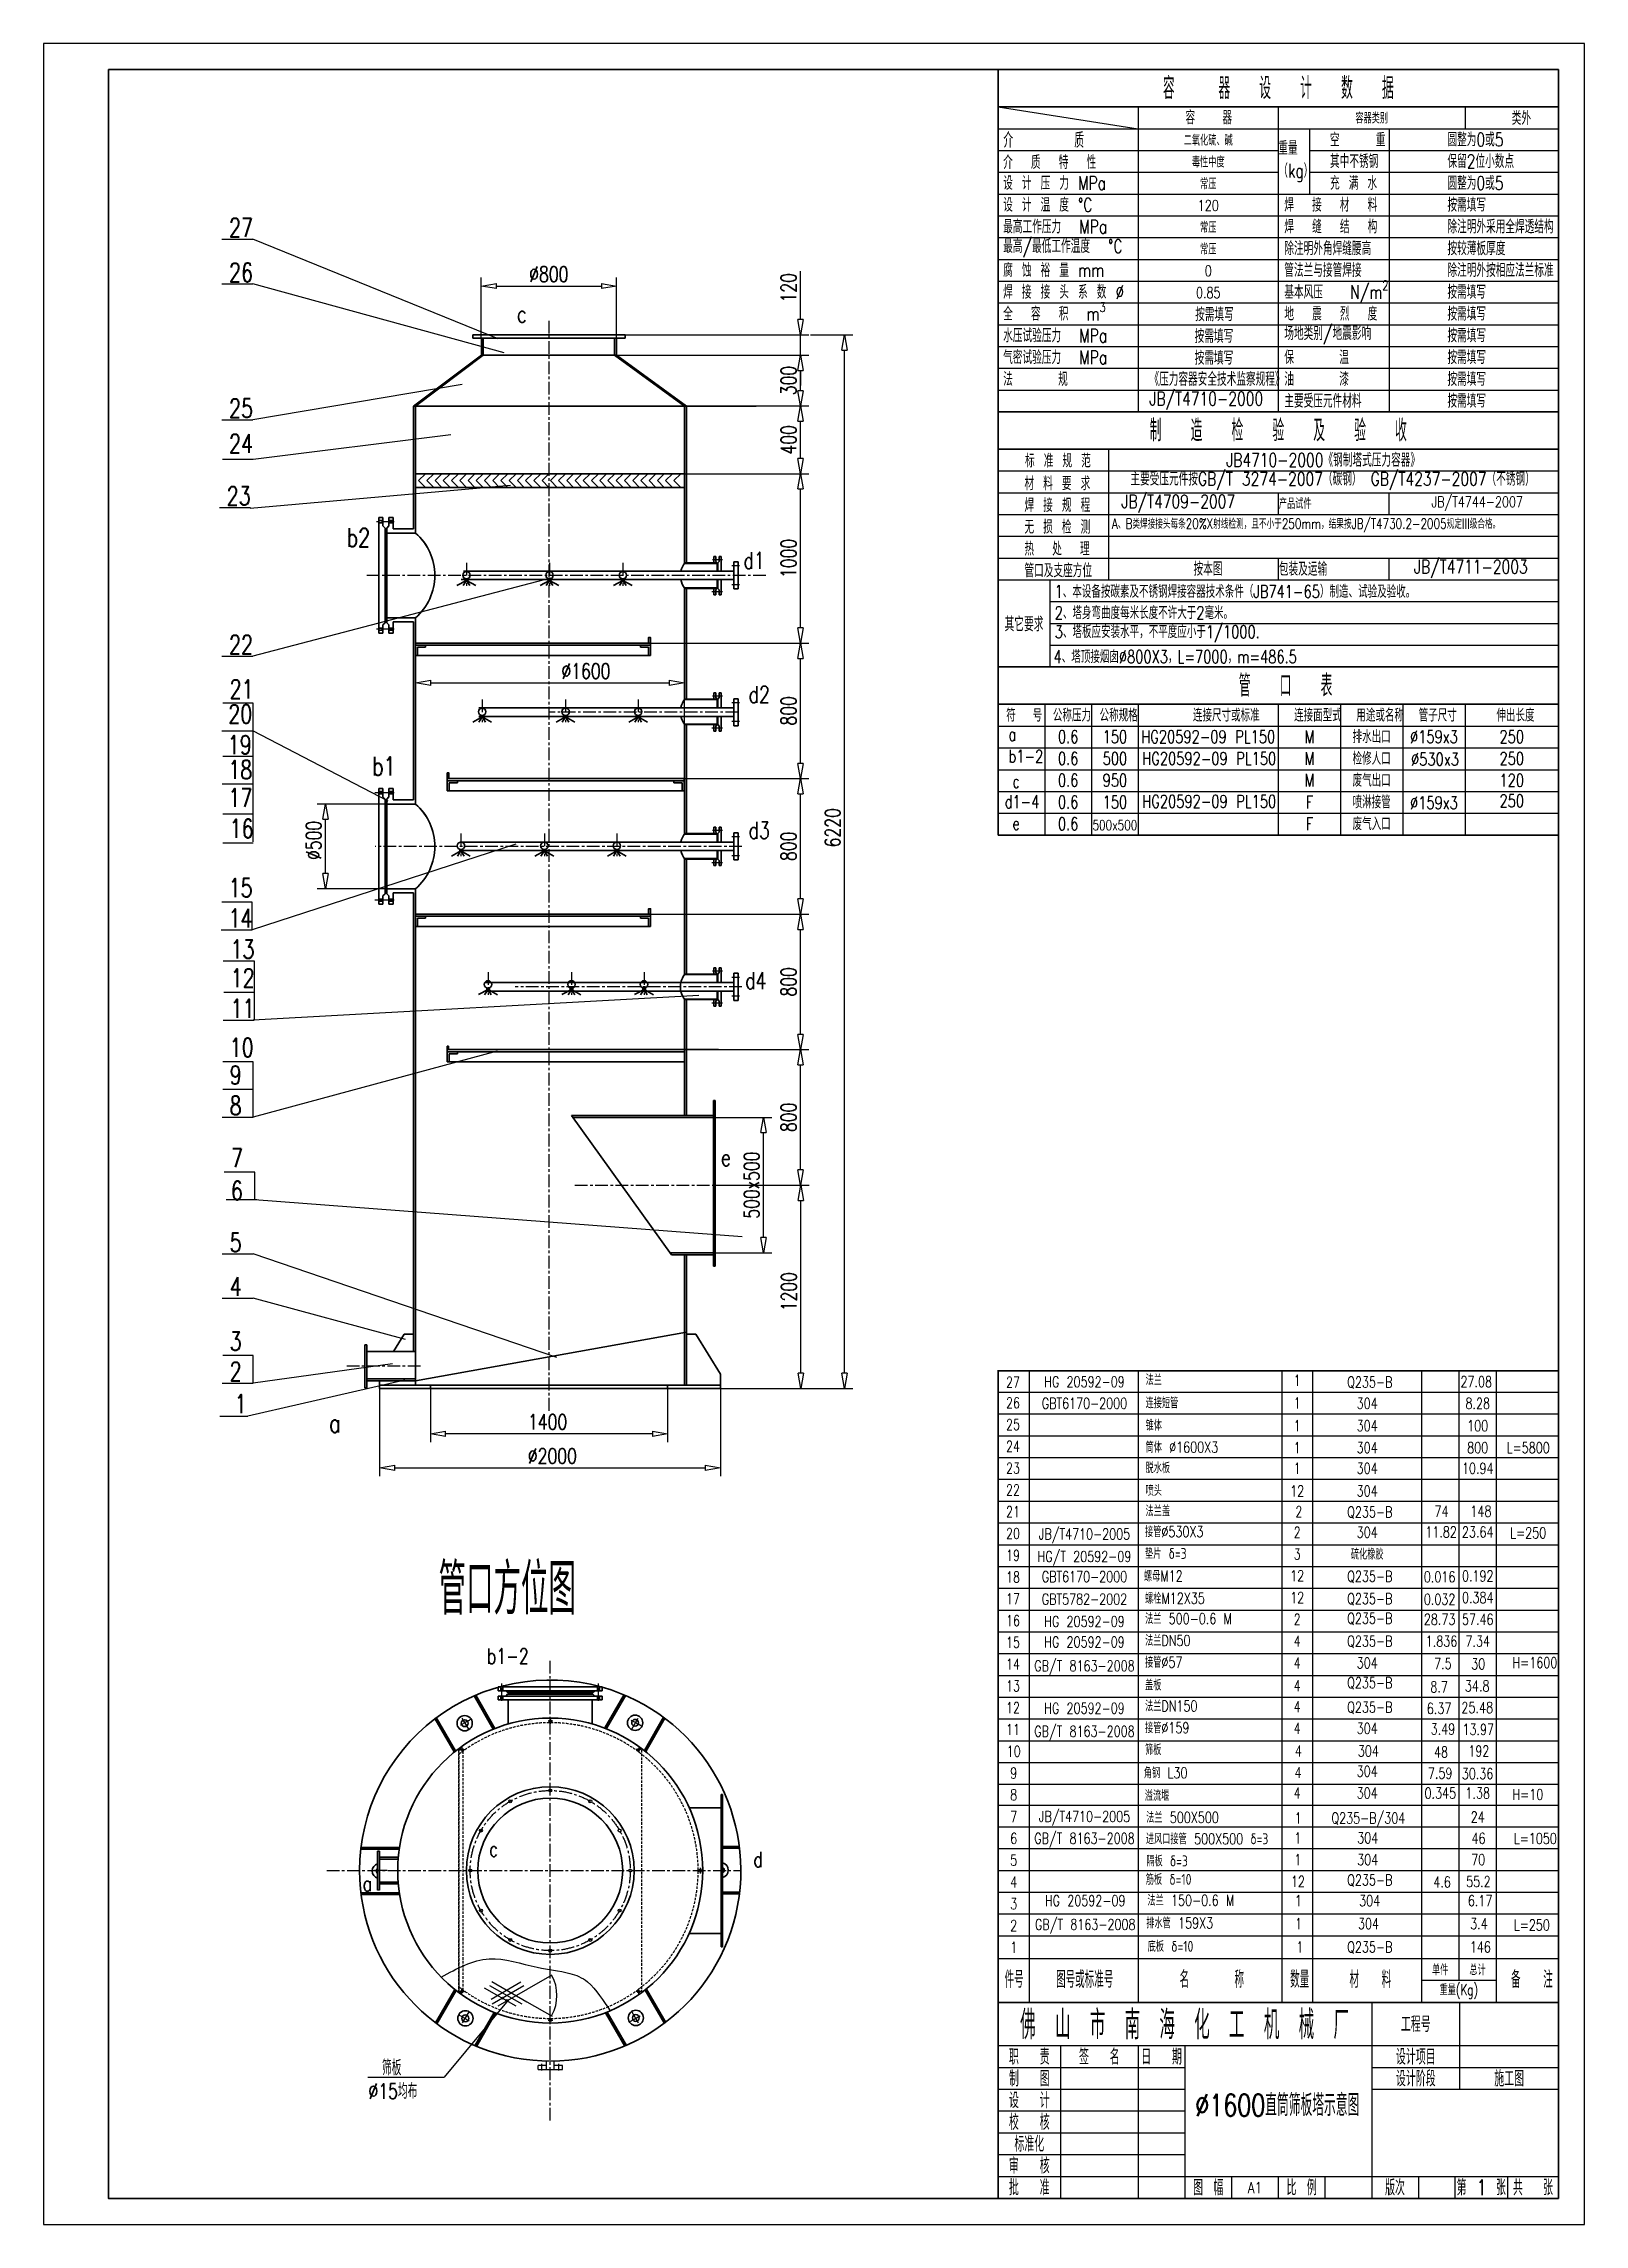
# Model space of a CAD drawing. Header units: inches. Extents: x -49906 to 274435, y 31852 to 49661.
# Drawn here: x -20198 to -11104, y 36786 to 49661 of the extents above; entities that cross this region are included whole.
import ezdxf
from ezdxf.enums import TextEntityAlignment as Align

# ---------------------------------------------------------------- set-up
doc = ezdxf.new("R2010")
doc.units = ezdxf.units.IN
doc.header["$LTSCALE"] = 60
doc.header["$MEASUREMENT"] = 0
for name, pattern in [('CENTER', [2, 1.25, -0.25, 0.25, -0.25]), ('CENTERX2', [101.6, 63.5, -12.7, 12.7, -12.7]), ('DIVIDEX2', [2.5, 1, -0.5, 0, -0.5, 0, -0.5]), ('HIDDEN', [0.375, 0.25, -0.125])]:
    doc.linetypes.add(name, pattern=pattern)
for name, color, linetype in [('2', 2, 'Continuous'), ('3', 3, 'Continuous'), ('4', 4, 'Continuous'), ('cen', 1, 'CENTER'), ('图层1', 2, 'HIDDEN'), ('文字', 3, 'Continuous'), ('细实线', 7, 'Continuous')]:
    doc.layers.add(name, color=color, linetype=linetype)
doc.layers.add('粗实线', color=7, linetype='Continuous', lineweight=30)
doc.styles.get("Standard").update_dxf_attribs({"font": 'txt.shx', "width": 0.75, "bigfont": 'hztxt.shx'})
doc.styles.add('中文', font='txt.shx', dxfattribs={"width": 0.75, "bigfont": 'gbcbig.shx'})
doc.dimstyles.new('ST1-1', dxfattribs={"dimtxt": 90, "dimasz": 90, "dimexe": 50, "dimexo": 0, "dimgap": 25, "dimtad": 1, "dimtxsty": 'Standard', "dimblk": 'CLOSEDBLANK', "dimcen": 3, "dimadec": 0, "dimazin": 0, "dimtfac": 1, "dimtmove": 0, "dimatfit": 3, "dimfxl": 1, "dimarcsym": 1})
doc.dimstyles.get("Standard").update_dxf_attribs({"dimtxt": 0.18, "dimasz": 0.18, "dimexe": 0.18, "dimexo": 0.0625, "dimgap": 0.09, "dimtad": 0, "dimtih": 1, "dimtoh": 1, "dimdec": 4, "dimzin": 0, "dimdsep": 46, "dimtxsty": 'Standard', "dimcen": 0.09, "dimadec": 0, "dimazin": 0, "dimtfac": 1, "dimtdec": 4, "dimtofl": 0, "dimtmove": 0, "dimatfit": 3, "dimfxl": 1, "dimtolj": 1, "dimtzin": 0, "dimarcsym": 0})

msp = doc.modelspace()

# ---------------------------------------------------------------- texts
at = {"color": 2, "linetype": 'Continuous', "ltscale": 2, "style": '中文', "width": 0.75}
for s, height, p in [('c', 100, (-17403.879, 48014.67)), ('d1', 100, (-16067.173, 46559.852)), ('d2', 100, (-16036.908, 45768.64)), ('d3', 100, (-16036.908, 44966.747)), ('d4', 100, (-16056.868, 44079.434)), ('e', 100, (-16199.945, 43034.665)), ('b1-2', 90, (-17580.793, 40096.337)), ('c', 90, (-17567.677, 38957.215)), ('d', 90, (-16008.186, 38895.756)), ('a', 90, (-18314.565, 38753.578))]:
    msp.add_text(s, height=height, dxfattribs=at).set_placement(p)
at = {"linetype": 'Continuous', "ltscale": 2, "style": '中文', "width": 0.75}
for s, p in [('筛板', (-18200.845, 37666.52)), ('%%c15均布', (-18280.394, 37528.145))]:
    msp.add_text(s, height=90, dxfattribs=at).set_placement(p)
at = {"layer": '2', "color": 7, "style": '中文', "width": 0.75}
msp.add_text('管口方位图', height=300, dxfattribs=at).set_placement((-17866.527, 40386.614))
at = {"layer": '文字', "style": '中文', "width": 0.75}
for s, height, p in [('0.6', 75, (-14150.73, 45531.856)), ('150', 75, (-13875.168, 45531.856)), ('HG20592-09 PL150', 75, (-13324.044, 45531.856)), ('M', 75, (-12726.993, 45531.856)), ('排水出口', 75, (-12359.577, 45531.856)), ('%%C159x3', 75, (-11992.161, 45531.856)), ('250', 75, (-11532.891, 45531.856)), ('0.6', 75, (-14150.73, 45403.26)), ('500', 75, (-13875.168, 45403.26)), ('HG20592-09 PL150', 75, (-13318.215, 45403.016)), ('M', 75, (-12726.993, 45403.26)), ('检修人口', 75, (-12359.577, 45403.26)), ('%%C530x3', 75, (-11985.832, 45399.078)), ('250', 75, (-11532.891, 45403.26)), ('0.6', 75, (-14150.73, 45274.665)), ('950', 75, (-13875.168, 45274.665)), ('M', 75, (-12726.993, 45274.665)), ('废气出口', 75, (-12359.577, 45274.665)), ('120', 75, (-11532.891, 45274.665)), ('0.6', 75, (-14150.73, 45146.069)), ('150', 75, (-13875.168, 45146.069)), ('HG20592-09 PL150', 75, (-13318.215, 45149.939)), ('F', 75, (-12726.993, 45146.069)), ('喷淋接管', 75, (-12359.577, 45146.069)), ('%%C159x3', 75, (-11992.161, 45142.28)), ('250', 75, (-11532.891, 45152.939)), ('0.6', 75, (-14150.73, 45017.474)), ('500x500', 60, (-13875.168, 45017.474)), ('F', 75, (-12726.993, 45017.474)), ('废气入口', 75, (-12359.577, 45017.474)), ('27', 64.2978, (-14476.555, 41726.482)), ('HG 20592-09', 64.2978, (-14054.587, 41728.842)), ('1', 64.298, (-12799.307, 41737.165)), ('Q235-B', 64.2978, (-12370.508, 41726.928)), ('27.08', 64.2978, (-11742.59, 41729.152)), ('26', 64.2978, (-14476.555, 41604.791)), ('GBT6170-2000', 64.2978, (-14054.587, 41601.745)), ('1', 64.298, (-12799.307, 41604.088)), ('304', 64.2978, (-12385.964, 41600.951)), ('8.28', 64.2978, (-11733.801, 41600.951)), ('25', 64.2978, (-14476.555, 41476.196)), ('1', 64.298, (-12799.307, 41469.13)), ('304', 64.2978, (-12385.964, 41469.13)), ('100', 64.2978, (-11733.801, 41469.13)), ('24', 64.2978, (-14476.555, 41347.6)), ('1', 64.298, (-12799.307, 41339.507)), ('304', 64.2978, (-12385.964, 41339.507)), ('800', 64.2978, (-11733.801, 41339.507)), ('L=5800', 64.2978, (-11435.737, 41339.507)), ('23', 64.2978, (-14476.555, 41219.004)), ('1', 64.298, (-12799.307, 41217.759)), ('304', 64.2978, (-12385.964, 41217.759)), ('10.94', 64.2978, (-11733.801, 41217.759)), ('22', 64.2978, (-14476.555, 41090.409)), ('12', 64.2978, (-12799.307, 41083.706)), ('304', 64.2978, (-12385.964, 41083.706)), ('21', 64.2978, (-14476.555, 40961.813)), ('2', 64.834, (-12789.443, 40961.962)), ('Q235-B', 64.2978, (-12370.508, 40960.444)), ('74', 64.8336, (-11946.954, 40964.483)), ('148', 64.8336, (-11715.151, 40964.483)), ('20', 64.2978, (-14476.555, 40833.218)), ('JB/T4710-2005', 64.2978, (-14054.587, 40829.767)), ('2', 64.298, (-12799.215, 40839.679)), ('304', 64.2978, (-12385.872, 40839.679)), ('11.82', 64.2978, (-11950.034, 40842.179)), ('23.64', 64.2978, (-11733.801, 40842.179)), ('L=250', 64.2978, (-11435.737, 40836.622)), ('19', 64.2978, (-14476.555, 40704.622)), ('HG/T 20592-09', 64.2978, (-14054.587, 40697.088)), ('3', 64.298, (-12799.215, 40711.084)), ('硫化橡胶', 64.2978, (-12385.872, 40711.084)), ('18', 64.2978, (-14476.555, 40576.026)), ('GBT6170-2000', 64.2978, (-14054.587, 40578.245)), ('12', 64.2978, (-12799.215, 40583.327)), ('Q235-B', 64.2978, (-12370.508, 40580.043)), ('0.016', 64.2978, (-11958.426, 40577.039)), ('0.192', 64.2978, (-11733.709, 40582.488)), ('17', 64.2978, (-14476.555, 40447.431)), ('GBT5782-2002', 64.2978, (-14054.587, 40445.411)), ('12', 64.2978, (-12799.215, 40454.731)), ('Q235-B', 64.2978, (-12370.508, 40448.395)), ('0.032', 64.2978, (-11958.426, 40444.857)), ('0.384', 64.2978, (-11733.709, 40454.731)), ('16', 64.2978, (-14476.555, 40318.835)), ('HG 20592-09', 64.2978, (-14054.587, 40313.362)), ('2', 64.298, (-12799.215, 40326.136)), ('Q235-B', 64.2978, (-12370.508, 40331.964)), ('28.73', 64.2978, (-11958.426, 40326.332)), ('57.46', 64.2978, (-11733.709, 40326.136)), ('15', 64.2978, (-14476.555, 40190.24)), ('HG 20592-09', 64.2978, (-14054.587, 40192.92)), ('4', 64.298, (-12799.215, 40197.54)), ('Q235-B', 64.2978, (-12370.508, 40197.181)), ('1.836', 64.2978, (-11947.346, 40197.54)), ('7.34', 64.2978, (-11733.709, 40197.54)), ('14', 64.2978, (-14476.555, 40061.644)), ('GB/T 8163-2008', 64.2978, (-14054.587, 40052.14)), ('4', 64.298, (-12799.215, 40068.945)), ('304', 64.2978, (-12385.872, 40068.945)), ('7.5', 64.2978, (-11938.974, 40065.07)), ('30', 64.2978, (-11730.557, 40063.068)), ('13', 64.2978, (-14476.555, 39933.048)), ('4', 64.298, (-12799.215, 39934.217)), ('Q235-B', 64.2978, (-12370.508, 39951.819)), ('8.7', 64.8336, (-11961.605, 39927.249)), ('34.8', 64.8336, (-11736.667, 39932.854)), ('12', 64.2978, (-14476.555, 39804.453)), ('HG 20592-09', 64.2978, (-14054.587, 39801.537)), ('4', 64.298, (-12799.215, 39810.88)), ('Q235-B', 64.2978, (-12370.508, 39807.633)), ('6.37', 64.8336, (-11961.605, 39799.873)), ('25.48', 64.8336, (-11736.667, 39805.477)), ('11', 64.2978, (-14476.555, 39675.857)), ('GB/T 8163-2008', 64.2978, (-14054.587, 39665.48)), ('4', 64.298, (-12799.215, 39682.285)), ('304', 64.2978, (-12385.872, 39682.285)), ('3.49', 64.2978, (-11938.974, 39678.411)), ('13.97', 64.2978, (-11730.557, 39676.408)), ('10', 64.2978, (-14472.219, 39547.262)), ('4', 64.298, (-12792.6, 39548.831)), ('304', 64.2978, (-12379.257, 39548.831)), ('48', 64.2978, (-11950.173, 39543.273)), ('192', 64.2978, (-11727.094, 39548.831)), ('9', 64.298, (-14472.219, 39418.666)), ('4', 64.298, (-12794.086, 39421.892)), ('304', 64.2978, (-12385.872, 39429.221)), ('7.59', 64.2978, (-11955.407, 39417.764)), ('30.36', 64.2978, (-11734.496, 39415.145)), ('8', 64.298, (-14472.219, 39290.07)), ('4', 64.298, (-12799.215, 39300.625)), ('304', 64.2978, (-12385.872, 39300.625)), ('0.345', 64.2978, (-11954.345, 39300.625)), ('1.38', 64.2978, (-11733.709, 39300.625)), ('7', 64.298, (-14472.219, 39161.475)), ('JB/T4710-2005', 64.2978, (-14054.587, 39162.609)), ('1', 64.298, (-12792.6, 39152.863)), ('Q235-B/304', 64.2978, (-12379.257, 39152.863)), ('24', 64.2978, (-11733.583, 39159.795)), ('6', 64.298, (-14472.219, 39032.879)), ('GB/T 8163-2008', 64.2978, (-14054.587, 39033.231)), ('1', 64.298, (-12796.187, 39035.887)), ('304', 64.2978, (-12382.844, 39035.887)), ('46', 64.2978, (-11729, 39033.234)), ('5', 64.298, (-14472.219, 38904.284)), ('1', 64.298, (-12796.187, 38907.292)), ('304', 64.2978, (-12382.844, 38907.292)), ('70', 64.2978, (-11730.681, 38907.292)), ('4', 64.298, (-14472.219, 38775.688)), ('12', 64.2978, (-12794.901, 38778.932)), ('Q235-B', 64.2978, (-12370.508, 38787.606)), ('4.6', 64.2978, (-11944.263, 38775.656)), ('55.2', 64.2978, (-11729.394, 38778.599)), ('3', 64.298, (-14472.219, 38647.092)), ('HG 20592-09', 64.2978, (-14050.251, 38665.841)), ('1', 64.298, (-12792.371, 38665.139)), ('304', 64.2978, (-12371.526, 38665.139)), ('6.17', 64.2978, (-11719.363, 38665.139)), ('2', 64.298, (-14472.219, 38518.497)), ('GB/T 8163-2008', 64.2978, (-14050.251, 38524.685)), ('1', 64.298, (-12791.851, 38529.485)), ('304', 64.2978, (-12378.508, 38529.485)), ('3.4', 64.2978, (-11726.345, 38529.485)), ('1', 64.298, (-14472.219, 38389.901)), ('1', 64.298, (-12783.851, 38391.699)), ('Q235-B', 64.2978, (-12370.508, 38391.699)), ('146', 64.2978, (-11718.345, 38391.699))]:
    msp.add_text(s, height=height, dxfattribs=at).set_placement(p, align=Align.CENTER)
for s, p in [('H=1600', (-11528.201, 40070.84)), ('H=10', (-11528.201, 39292.354)), ('L=1050', (-11520.837, 39032.725)), ('L=250', (-11520.837, 38521.532))]:
    msp.add_text(s, height=64.2978, dxfattribs=at).set_placement(p)
at = {"layer": '文字', "style": '中文'}
for s, insert, char_height, width, attachment_point in [('容   器  设  计  数  据', (-12910.701, 49397.964), 128.5956, 3306.744, 5), ('容   器', (-13458.299, 49224.898), 80, 826.686, 4), ('容器类别', (-12359.577, 49221.605), 64.2978, 1102.248, 5), ('类外', (-11532.891, 49221.605), 80, 826.686, 4), ('\\pi4.899;介      质', (-14538.068, 49091.172), 90, 826.686, 4), ('二氧化硫、碱', (-13324.044, 49091.172), 64.2978, 826.686, 5), ('重量\\P（kg）', (-12910.701, 48964.413), 80, 853.76395, 4), ('空    重', (-12605.377, 49093.009), 80, 826.686, 4), ('圆整为0或5', (-11912.454, 49094.846), 80, 826.686, 4), ('\\pi3.5;介  质  特  性', (-14538.068, 48960.739), 80, 826.686, 4), ('毒性中度', (-13324.044, 48962.576), 64.2978, 826.686, 5), ('其中不锈钢', (-12605.377, 48966.25), 80, 826.686, 4), ('保留2位小数点', (-11912.454, 48966.25), 80, 826.686, 4), ('\\pi3.5;设 计 压 力 MPa', (-14538.068, 48837.655), 80, 826.686, 4), ('常压', (-13324.044, 48833.981), 64.2978, 826.686, 5), ('充 满 水', (-12605.377, 48837.655), 80, 826.686, 4), ('圆整为0或5', (-11912.454, 48837.655), 80, 826.686, 4), ('\\pi3.5;设 计 温 度 {\\Ftxt,hztxts|c134;%%D}C', (-14538.068, 48709.059), 80, 826.686, 4), ('120', (-13324.044, 48705.385), 64.2978, 826.686, 5), ('\\pi3.5;焊  接  材  料', (-12878.704, 48709.059), 80, 826.686, 4), ('按需填写', (-11912.454, 48709.059), 80, 826.686, 4), ('\\pi3.5;最高工作压力  MPa', (-14538.068, 48580.464), 80, 826.686, 4), ('常压', (-13324.044, 48576.79), 64.2978, 826.686, 5), ('\\pi3.5;焊  缝  结  构', (-12878.704, 48580.464), 80, 826.686, 4), ('除注明外采用全焊透结构', (-11912.454, 48580.464), 80, 826.686, 4), ('\\pi3.5;最高/最低工作温度  {\\Ftxt,hztxts|c134;%%D}C', (-14538.068, 48451.868), 80, 826.686, 4), ('常压', (-13324.044, 48448.194), 64.2978, 826.686, 5), ('\\pi3.5;除注明外角焊缝腰高', (-12878.704, 48451.868), 80, 826.686, 4), ('按较薄板厚度', (-11912.454, 48451.868), 80, 826.686, 4), ('\\pi3.5;腐 蚀 裕 量 mm', (-14538.068, 48323.272), 80, 826.686, 4), ('0', (-13324.044, 48319.598), 64.298, 826.686, 5), ('\\pi3.5;管法兰与接管焊接', (-12878.704, 48323.272), 80, 826.686, 4), ('除注明外按相应法兰标准', (-11912.454, 48323.272), 80, 826.686, 4), ('\\pi3.5;焊 接 接 头 系 数 %%C', (-14538.068, 48194.677), 80, 826.686, 4), ('0.85', (-13324.044, 48191.003), 64.2978, 826.686, 5), ('\\A1;\\pi3.5;基本风压   N/m{\\H0.7x;\\S2^  ;\\H1.429x; }', (-12878.704, 48194.677), 80, 826.686, 4), ('按需填写', (-11912.454, 48194.677), 80, 826.686, 4), ('\\A1;\\pi3.5;全  容  积  m{\\H0.7x;\\S3^   ;}', (-14538.068, 48066.081), 80, 826.686, 4), ('按需填写', (-13401.59, 48062.407), 80, 826.686, 4), ('\\pi3.5;地  震  烈  度', (-12878.704, 48066.081), 80, 826.686, 4), ('按需填写', (-11912.454, 48066.081), 80, 826.686, 4), ('\\pi3.5;水压试验压力  MPa', (-14538.068, 47937.486), 80, 826.686, 4), ('按需填写', (-13404.25, 47933.812), 80, 826.686, 4), ('\\pi3.5;场地类别/地震影响', (-12878.704, 47937.486), 80, 826.686, 4), ('按需填写', (-11912.454, 47937.486), 80, 826.686, 4), ('\\pi3.5;气密试验压力  MPa', (-14538.068, 47808.89), 80, 826.686, 4), ('按需填写', (-13404.25, 47805.216), 80, 826.686, 4), ('\\pi3.5;保     温', (-12878.704, 47808.89), 80, 826.686, 4), ('按需填写', (-11912.454, 47808.89), 80, 826.686, 4), ('\\pi3.5;法     规', (-14538.068, 47680.294), 80, 826.686, 4), ('《压力容器安全技术监察规程》', (-13671.354, 47680.294), 80, 826.686, 4), ('\\pi3.5;油     漆', (-12878.704, 47680.294), 80, 826.686, 4), ('按需填写', (-11912.454, 47680.294), 80, 826.686, 4), ('JB/T4710-2000', (-13671.354, 47551.699), 80, 826.686, 4), ('\\pi3.5;主要受压元件材料', (-12878.704, 47551.699), 80, 826.686, 4), ('按需填写', (-11912.454, 47551.699), 80, 826.686, 4), ('制  造  检  验  及  验  收', (-12910.701, 47377.176), 128.5956, 3306.744, 5), ('JB4710-2000《钢制塔式压力容器》', (-13217.704, 47202.654), 80, 2250.69675, 4), ('\\pi4.083;标 准 规 范', (-14409.65, 47198.666), 80, 826.686, 4), (' 主要受压元件按{\\C2;GB/T 3274-2007（碳钢） GB/T4237-2007（不锈钢）}', (-13837.223, 47078.612), 80, 2922.18001, 4), ('\\pi3.5;材 料 要 求', (-14412.375, 47064.624), 80, 826.686, 4), ('JB/T4709-2007', (-13836.698, 46944.894), 80, 1252.0567, 4), (' JB/T4744-2007', (-11757.955, 46945.462), 64.2978, 1001.25334, 5), ('\\pi3.5;焊 接 规 程', (-14412.375, 46936.028), 80, 826.686, 4), ('{\\H0.95x; \\H0.7895x;A、B类焊接接头每条20%X射线检测，且不小于250mm，结果按JB/T4730.2-2005规定III级合格。 }', (-13942.992, 46816.867), 80, 3099.69871, 4), ('\\pi3.5;产品试件', (-12910.701, 46945.462), 64.2978, 652.11866, 4), ('\\pi3.5;无 损 检 测', (-14412.375, 46807.433), 80, 826.686, 4), ('\\pi3.5;热  处  理', (-14412.375, 46678.837), 80, 826.686, 4), ('按本图', (-13411.327, 46559.676), 80, 826.686, 4), ('\\pi3.5;包装及运输', (-12910.701, 46559.676), 80, 826.686, 4), (' JB/T4711-2003', (-12163.161, 46559.676), 80, 826.686, 4), ('\\pi3.5;管口及支座方位', (-14412.375, 46550.242), 80, 826.686, 4), ('1、本设备按碳素及不锈钢焊接容器技术条件（JB741-65）制造、试验及验收。', (-14231.116, 46425.996), 75, 2367.45594, 4), ('其它要求', (-14411.431, 46233.678), 85, 355.50352, 5), ('2、塔身弯曲度每米长度不许大于2毫米。\\P', (-14230.17, 46300.937), 75, 1866.52208, 4), ('3、塔板应安装水平，不平度应小于1/1000.\\P', (-14230.17, 46176.539), 75, 1866.52208, 4), ('4、塔顶接烟囱∅800X3，L=7000，m=486.5', (-14237.087, 46040.622), 75, 1866.52208, 4), (' 管  口  表', (-12910.701, 45870.771), 128.5956, 3306.744, 5), ('符  号', (-14516.748, 45696.248), 75, 1205.68328, 4), ('公称压力', (-14241.186, 45696.248), 75, 1205.68328, 4), ('公称规格', (-13965.624, 45696.248), 75, 1205.68328, 4), ('连接尺寸或标准', (-13414.5, 45696.248), 75, 1205.68328, 4), ('连接面型式', (-12817.449, 45696.248), 75, 1205.68328, 4), ('用途或名称', (-12450.033, 45696.248), 75, 1205.68328, 4), ('管子尺寸', (-12082.617, 45696.248), 75, 1205.68328, 4), ('伸出长度', (-11623.347, 45696.248), 75, 1205.68328, 4), ('a', (-14502.846, 45582.729), 75, 1205.68328, 4), ('b1-2', (-14502.846, 45454.133), 75, 1205.68328, 4), ('d1-4', (-14525.39, 45185.844), 75, 1205.68328, 4), ('c', (-14479.651, 45304.95), 75, 1205.68328, 4), ('e', (-14480.094, 45057.249), 75, 1205.68328, 4), ('法兰\\P  ', (-13694.041, 41804.771), 64.2978, 769.32114, 1), ('连接短管 ', (-13694.041, 41668.556), 64.2978, 769.32114, 1), ('锥体 ', (-13694.041, 41536.736), 64.2978, 769.32114, 1), ('筒体 %%C1600X3 ', (-13694.041, 41407.113), 64.2978, 769.32114, 1), ('脱水板\\P  ', (-13694.041, 41285.364), 64.2978, 769.32114, 1), ('喷头\\P  ', (-13694.041, 41151.312), 64.2978, 769.32114, 1), ('法兰盖', (-13694.827, 41030.849), 64.8336, 586.80438, 1), ('接管%%C530X3', (-13697.117, 40907.997), 64.2978, 581.95476, 1), ('垫片 δ=3', (-13697.117, 40779.401), 64.2978, 554.42807, 1), ('螺母M12', (-13703.452, 40646.564), 64.2978, 581.95476, 1), ('螺栓M12X35', (-13697.117, 40514.957), 64.2978, 581.95476, 1), ('法兰 500-0.6 M', (-13697.117, 40394.453), 64.2978, 863.90658, 1), ('法兰DN50', (-13697.117, 40265.858), 64.2978, 581.95476, 1), ('接管%%C57', (-13697.117, 40137.262), 64.2978, 581.95476, 1), ('盖板', (-13697.117, 40002.534), 64.2978, 581.95476, 1), ('法兰DN150', (-13697.117, 39879.198), 64.2978, 581.95476, 1), ('接管%%C159', (-13697.117, 39750.602), 64.2978, 581.95476, 1), ('筛板', (-13697.416, 39621.716), 64.2978, 800.69698, 1), ('角钢 L30\\P ', (-13704.218, 39484.535), 64.2978, 800.69698, 1), ('溢流堰', (-13698.559, 39350.296), 64.2978, 800.69698, 1), ('法兰 500X500 ', (-13690.501, 39221.181), 64.2978, 800.69698, 1), ('进风口接管 500X500 δ=3', (-13691.833, 39095.05), 64.2978, 800.69698, 1), ('隔板 δ=3', (-13689.578, 38964.482), 64.2978, 800.69698, 1), ('筋板 δ=10\\P ', (-13692.802, 38855.647), 64.2978, 581.95476, 1), ('法兰 150-0.6 M', (-13683.135, 38731.498), 64.2978, 800.69698, 1), ('排水管 159X3 ', (-13689.753, 38597.802), 64.2978, 671.43082, 1), ('底板 δ=10 ', (-13681.753, 38460.017), 64.2978, 581.95476, 1), ('图号或标准号', (-14053.36, 38232.705), 100, 696.18229, 5), ('名    称', (-13303.142, 38232.705), 100, 846.26307, 5), ('材  料', (-12367.686, 38232.705), 100, 617.03958, 5), ('单件', (-11955.419, 38289.754), 64.2978, 220.4496, 5), ('总计', (-11734.969, 38289.754), 64.2978, 220.4496, 5), ('备  注', (-11413.706, 38232.705), 100, 666.53959, 5), ('{\\H0.7x;重量\\W0.7;(Kg)}', (-11845.194, 38161.159), 91.854, 440.8992, 5), ('佛 山 市 南 海 化 工 机 械 厂', (-13463.875, 37964.251), 170, 2222.8668, 5), ('工程号', (-12099.212, 37968.265), 91.854, 520.72824, 5), ('职  责', (-14380.365, 37775.372), 91.854, 367.416, 5), ('签  名', (-13967.022, 37775.372), 91.854, 459.27, 5), ('日  期', (-13599.606, 37775.372), 91.854, 275.562, 5), ('设计项目', (-12099.212, 37775.372), 91.854, 520.72824, 5), ('制  图', (-14380.365, 37646.776), 91.854, 367.416, 5), ('设计阶段', (-12099.212, 37646.776), 91.854, 520.72824, 5), ('施工图', (-11548.088, 37646.776), 91.854, 581.51976, 5), ('设  计 ', (-14380.365, 37518.181), 91.854, 367.416, 5), ('\\A1;%%C1600直筒筛板塔示意图', (-12916.753, 37490.191), 128.5956, 1102.248, 5), ('校  核', (-14380.365, 37389.585), 91.854, 367.416, 5), ('标准化', (-14380.365, 37260.989), 91.854, 367.416, 5), ('审  核', (-14380.365, 37132.394), 91.854, 367.416, 5), ('批  准', (-14380.365, 37003.798), 91.854, 367.416, 5), ('{\\W0.8;A1}', (-13048.482, 37003.798), 64.2978, 275.562, 5)]:
    msp.add_mtext(s, dxfattribs=dict(at, insert=insert, char_height=char_height, width=width, attachment_point=attachment_point))
at = {"layer": '文字', "attachment_point": 5, "style": '中文'}
for s, insert, char_height, width, line_spacing_factor in [('件号', (-14470.147, 38232.705), 100, 217.8, 0.84), ('数量', (-12784.473, 38232.705), 100, 217.8, 0.84), ('图 幅', (-13324.044, 37003.798), 91.854, 275.562, 0.822857), ('比 例', (-12772.92, 37003.798), 91.854, 275.562, 0.788571), ('版次', (-12221.796, 37003.798), 91.854, 275.562, 0.822857), ('第 {\\W0.7;1\\H1x; }张', (-11712.942, 37003.798), 91.854, 310.22173, 0.822857), ('共 {\\W0.7; }张', (-11407.58, 37003.798), 91.854, 300.50229, 0.822857)]:
    msp.add_mtext(s, dxfattribs=dict(at, insert=insert, char_height=char_height, width=width, line_spacing_factor=line_spacing_factor))
at = {"layer": '细实线', "style": '中文', "width": 0.75}
for s, p in [('27', (-19103.296, 48519.875)), ('26', (-19103.296, 48255.766)), ('25', (-19103.296, 47453.2)), ('24', (-19103.296, 47244.783)), ('23', (-19117.019, 46936.181)), ('b2', (-18408.937, 46689.614)), ('22', (-19103.296, 46058.304)), ('21', (-19099.964, 45794.886)), ('20', (-19107.929, 45648.534)), ('19', (-19111.257, 45466.995)), ('b1', (-18258.281, 45339.613)), ('18', (-19107.929, 45319.806)), ('17', (-19107.929, 45154.421)), ('16', (-19099.969, 44972.182)), ('15', (-19106.227, 44622.647)), ('14', (-19106.994, 44442.418)), ('13', (-19094.795, 44259.794)), ('12', (-19093.611, 44089.752)), ('11', (-19094.377, 43909.523)), ('10', (-19099.969, 43679.792)), ('9', (-19099.969, 43517.159)), ('8', (-19099.969, 43337.174)), ('7', (-19091.454, 43028.094)), ('6', (-19092.649, 42835.029)), ('5', (-19099.969, 42528.927)), ('4', (-19099.969, 42268.697)), ('3', (-19099.969, 41946.619)), ('2', (-19099.969, 41766.634)), ('1', (-19070.065, 41576.366)), ('a', (-18513.02, 41461.602))]:
    msp.add_text(s, height=110, dxfattribs=at).set_placement(p)

# ---------------------------------------------------------------- blocks, each defined once
blk = doc.blocks.new('_CLOSEDBLANK')
at = {"color": 0, "linetype": 'ByBlock'}
for p, q in [((-1, 0.17), (0, 0)), ((-1, 0.17), (-1, -0.17)), ((0, 0), (-1, -0.17))]:
    blk.add_line(p, q, dxfattribs=at)
blk = doc.blocks.new('*D173')
at = {"layer": 'Defpoints', "color": 0}
for p in [(-16403, 47522), (-15731, 47522), (-16415, 47122)]:
    blk.add_point(p, dxfattribs=at)
at = {"layer": '细实线', "color": 0, "lineweight": -2}
for p, q in [((-16403, 47522), (-15681, 47522)), ((-15731, 47212), (-15731, 47432)), ((-16415, 47122), (-15681, 47122))]:
    blk.add_line(p, q, dxfattribs=at)
at = {"layer": '细实线', "color": 0, "lineweight": -2, "xscale": 90, "yscale": 90, "zscale": 90}
for p, rotation in [((-15731, 47522), 90), ((-15731, 47122), 270)]:
    blk.add_blockref('_CLOSEDBLANK', p, dxfattribs=dict(at, rotation=rotation))
at = {"layer": '细实线', "color": 0, "insert": (-15801, 47322), "char_height": 90, "attachment_point": 5, "rotation": 90, "style": '中文'}
blk.add_mtext('400', dxfattribs=at)
blk = doc.blocks.new('*D174')
at = {"layer": 'Defpoints', "color": 0}
for p in [(-16815, 44522), (-15731, 44522), (-16904, 43722)]:
    blk.add_point(p, dxfattribs=at)
at = {"layer": '细实线', "color": 0, "lineweight": -2}
for p, q in [((-16815, 44522), (-15681, 44522)), ((-15731, 43812), (-15731, 44432)), ((-16904, 43722), (-15681, 43722))]:
    blk.add_line(p, q, dxfattribs=at)
at = {"layer": '细实线', "color": 0, "lineweight": -2, "xscale": 90, "yscale": 90, "zscale": 90}
for p, rotation in [((-15731, 44522), 90), ((-15731, 43722), 270)]:
    blk.add_blockref('_CLOSEDBLANK', p, dxfattribs=dict(at, rotation=rotation))
at = {"layer": '细实线', "color": 0, "insert": (-15801, 44122), "char_height": 90, "attachment_point": 5, "rotation": 90, "style": '中文'}
blk.add_mtext('800', dxfattribs=at)
blk = doc.blocks.new('*D175')
at = {"layer": 'Defpoints', "color": 0}
for p in [(-16243, 43322), (-15949, 43322), (-16243, 42522)]:
    blk.add_point(p, dxfattribs=at)
at = {"layer": '细实线', "color": 0, "lineweight": -2}
for p, q in [((-16243, 43322), (-15899, 43322)), ((-15949, 42612), (-15949, 43232)), ((-16243, 42522), (-15899, 42522))]:
    blk.add_line(p, q, dxfattribs=at)
at = {"layer": '细实线', "color": 0, "lineweight": -2, "xscale": 90, "yscale": 90, "zscale": 90}
for p, rotation in [((-15949, 43322), 90), ((-15949, 42522), 270)]:
    blk.add_blockref('_CLOSEDBLANK', p, dxfattribs=dict(at, rotation=rotation))
at = {"layer": '细实线', "color": 0, "insert": (-16019, 42922), "char_height": 90, "attachment_point": 5, "rotation": 90, "style": '中文'}
blk.add_mtext('500x500', dxfattribs=at)
blk = doc.blocks.new('*D176')
at = {"layer": 'Defpoints', "color": 0}
for p in [(-16415, 45887), (-18003, 45438), (-16415, 45322)]:
    blk.add_point(p, dxfattribs=at)
at = {"layer": '细实线', "color": 0, "lineweight": -2}
for p, q in [((-18003, 45438), (-18003, 45937)), ((-17913, 45887), (-16505, 45887)), ((-16415, 45322), (-16415, 45937))]:
    blk.add_line(p, q, dxfattribs=at)
at = {"layer": '细实线', "color": 0, "lineweight": -2, "xscale": 90, "yscale": 90, "zscale": 90, "rotation": 180}
blk.add_blockref('_CLOSEDBLANK', (-18003, 45887), dxfattribs=at)
at = {"layer": '细实线', "color": 0, "lineweight": -2, "xscale": 90, "yscale": 90, "zscale": 90}
blk.add_blockref('_CLOSEDBLANK', (-16415, 45887), dxfattribs=at)
at = {"layer": '细实线', "color": 0, "insert": (-16997, 45957), "char_height": 90, "attachment_point": 5, "style": '中文'}
blk.add_mtext('%%c1600', dxfattribs=at)
blk = doc.blocks.new('*D177')
at = {"layer": 'Defpoints', "color": 0}
for p in [(-18534, 45172), (-18003, 45172), (-18003, 44672)]:
    blk.add_point(p, dxfattribs=at)
at = {"layer": '细实线', "color": 0, "lineweight": -2}
for p, q in [((-18003, 45172), (-18584, 45172)), ((-18534, 44762), (-18534, 45082)), ((-18003, 44672), (-18584, 44672))]:
    blk.add_line(p, q, dxfattribs=at)
at = {"layer": '细实线', "color": 0, "lineweight": -2, "xscale": 90, "yscale": 90, "zscale": 90}
for p, rotation in [((-18534, 45172), 90), ((-18534, 44672), 270)]:
    blk.add_blockref('_CLOSEDBLANK', p, dxfattribs=dict(at, rotation=rotation))
at = {"layer": '细实线', "color": 0, "insert": (-18604, 44957), "char_height": 90, "attachment_point": 5, "rotation": 90, "style": '中文'}
blk.add_mtext('%%C500', dxfattribs=at)
blk = doc.blocks.new('*D178')
at = {"layer": 'Defpoints', "color": 0}
for p in [(-16904, 45322), (-15731, 45322), (-16815, 44522)]:
    blk.add_point(p, dxfattribs=at)
at = {"layer": '细实线', "color": 0, "lineweight": -2}
for p, q in [((-16904, 45322), (-15681, 45322)), ((-15731, 44612), (-15731, 45232)), ((-16815, 44522), (-15681, 44522))]:
    blk.add_line(p, q, dxfattribs=at)
at = {"layer": '细实线', "color": 0, "lineweight": -2, "xscale": 90, "yscale": 90, "zscale": 90}
for p, rotation in [((-15731, 45322), 90), ((-15731, 44522), 270)]:
    blk.add_blockref('_CLOSEDBLANK', p, dxfattribs=dict(at, rotation=rotation))
at = {"layer": '细实线', "color": 0, "insert": (-15801, 44922), "char_height": 90, "attachment_point": 5, "rotation": 90, "style": '中文'}
blk.add_mtext('800', dxfattribs=at)
blk = doc.blocks.new('*D179')
at = {"layer": 'Defpoints', "color": 0}
for p in [(-16815, 46122), (-15731, 46122), (-16904, 45322)]:
    blk.add_point(p, dxfattribs=at)
at = {"layer": '细实线', "color": 0, "lineweight": -2}
for p, q in [((-16815, 46122), (-15681, 46122)), ((-15731, 45412), (-15731, 46032)), ((-16904, 45322), (-15681, 45322))]:
    blk.add_line(p, q, dxfattribs=at)
at = {"layer": '细实线', "color": 0, "lineweight": -2, "xscale": 90, "yscale": 90, "zscale": 90}
for p, rotation in [((-15731, 46122), 90), ((-15731, 45322), 270)]:
    blk.add_blockref('_CLOSEDBLANK', p, dxfattribs=dict(at, rotation=rotation))
at = {"layer": '细实线', "color": 0, "insert": (-15801, 45722), "char_height": 90, "attachment_point": 5, "rotation": 90, "style": '中文'}
blk.add_mtext('800', dxfattribs=at)
blk = doc.blocks.new('*D180')
at = {"layer": 'Defpoints', "color": 0}
for p in [(-16940, 47822), (-15731, 47822), (-16415, 47522)]:
    blk.add_point(p, dxfattribs=at)
at = {"layer": '细实线', "color": 0, "lineweight": -2}
for p, q in [((-16940, 47822), (-15681, 47822)), ((-15731, 47612), (-15731, 47732)), ((-16415, 47522), (-15681, 47522))]:
    blk.add_line(p, q, dxfattribs=at)
at = {"layer": '细实线', "color": 0, "lineweight": -2, "xscale": 90, "yscale": 90, "zscale": 90}
for p, rotation in [((-15731, 47822), 90), ((-15731, 47522), 270)]:
    blk.add_blockref('_CLOSEDBLANK', p, dxfattribs=dict(at, rotation=rotation))
at = {"layer": '细实线', "color": 0, "insert": (-15801, 47672), "char_height": 90, "attachment_point": 5, "rotation": 90, "style": '中文'}
blk.add_mtext('300', dxfattribs=at)
blk = doc.blocks.new('*D181')
at = {"layer": 'Defpoints', "color": 0}
for p in [(-16878, 47942), (-15731, 47942), (-16940, 47822)]:
    blk.add_point(p, dxfattribs=at)
at = {"layer": '细实线', "color": 0, "lineweight": -2}
for p, q in [((-15731, 48032), (-15731, 48318)), ((-16878, 47942), (-15681, 47942)), ((-15731, 47822), (-15731, 47942)), ((-16940, 47822), (-15681, 47822)), ((-15731, 47732), (-15731, 47642))]:
    blk.add_line(p, q, dxfattribs=at)
at = {"layer": '细实线', "color": 0, "lineweight": -2, "xscale": 90, "yscale": 90, "zscale": 90}
for p, rotation in [((-15731, 47942), 270), ((-15731, 47822), 90)]:
    blk.add_blockref('_CLOSEDBLANK', p, dxfattribs=dict(at, rotation=rotation))
at = {"layer": '细实线', "color": 0, "insert": (-15801, 48220), "char_height": 90, "attachment_point": 5, "rotation": 90, "style": '中文'}
blk.add_mtext('120', dxfattribs=at)
blk = doc.blocks.new('*D182')
at = {"layer": 'Defpoints', "color": 0}
for p in [(-16816, 48230), (-17615, 47922), (-16816, 47922)]:
    blk.add_point(p, dxfattribs=at)
at = {"layer": '细实线', "color": 0, "lineweight": -2}
for p, q in [((-17615, 47922), (-17615, 48280)), ((-17525, 48230), (-16906, 48230)), ((-16816, 47922), (-16816, 48280))]:
    blk.add_line(p, q, dxfattribs=at)
at = {"layer": '细实线', "color": 0, "lineweight": -2, "xscale": 90, "yscale": 90, "zscale": 90, "rotation": 180}
blk.add_blockref('_CLOSEDBLANK', (-17615, 48230), dxfattribs=at)
at = {"layer": '细实线', "color": 0, "lineweight": -2, "xscale": 90, "yscale": 90, "zscale": 90}
blk.add_blockref('_CLOSEDBLANK', (-16816, 48230), dxfattribs=at)
at = {"layer": '细实线', "color": 0, "insert": (-17216, 48300), "char_height": 90, "attachment_point": 5, "style": '中文'}
blk.add_mtext('%%C800', dxfattribs=at)
blk = doc.blocks.new('*D183')
at = {"layer": '2', "color": 3, "linetype": 'Continuous', "lineweight": -2, "ltscale": 2}
for p, q in [((-17343, 38176), (-17197, 38260)), ((-17345, 38101), (-17197, 38016))]:
    blk.add_line(p, q, dxfattribs=at)
blk.add_arc((-17409, 38138), 241, 330.9502, 29.0498, dxfattribs=at)
at = {"layer": '2', "color": 3, "linetype": 'Continuous', "ltscale": 2}
for points in [[(-17198, 38254), (-17197, 38255), (-17200, 38258)], [(-17197, 38020), (-17198, 38021), (-17200, 38017)]]:
    blk.add_solid(points, dxfattribs=at)
at = {"layer": 'Defpoints', "color": 0, "linetype": 'Continuous', "ltscale": 2}
for p in [(-17552, 38220), (-17343, 38176), (-17517, 38075), (-17345, 38101), (-17171, 38096)]:
    blk.add_point(p, dxfattribs=at)
at = {"layer": '2', "color": 7, "linetype": 'Continuous', "ltscale": 2, "insert": (-17170, 38138), "char_height": 3, "attachment_point": 5, "rotation": 90, "style": '中文'}
blk.add_mtext('\\A1;60%%d', dxfattribs=at)
blk = doc.blocks.new('*D184')
at = {"layer": 'Defpoints', "color": 0}
for p in [(-16233, 42922), (-15729, 42922), (-16203, 41722)]:
    blk.add_point(p, dxfattribs=at)
at = {"layer": '细实线', "color": 0, "lineweight": -2}
for p, q in [((-16233, 42922), (-15679, 42922)), ((-15729, 41812), (-15729, 42832)), ((-16203, 41722), (-15679, 41722))]:
    blk.add_line(p, q, dxfattribs=at)
at = {"layer": '细实线', "color": 0, "lineweight": -2, "xscale": 90, "yscale": 90, "zscale": 90}
for p, rotation in [((-15729, 42922), 90), ((-15729, 41722), 270)]:
    blk.add_blockref('_CLOSEDBLANK', p, dxfattribs=dict(at, rotation=rotation))
at = {"layer": '细实线', "color": 0, "insert": (-15799, 42293), "char_height": 90, "attachment_point": 5, "rotation": 90, "style": '中文'}
blk.add_mtext('1200', dxfattribs=at)
blk = doc.blocks.new('*D185')
at = {"layer": 'Defpoints', "color": 0}
for p in [(-16403, 43722), (-15731, 43722), (-16233, 42922)]:
    blk.add_point(p, dxfattribs=at)
at = {"layer": '细实线', "color": 0, "lineweight": -2}
for p, q in [((-16403, 43722), (-15681, 43722)), ((-15731, 43012), (-15731, 43632)), ((-16233, 42922), (-15681, 42922))]:
    blk.add_line(p, q, dxfattribs=at)
at = {"layer": '细实线', "color": 0, "lineweight": -2, "xscale": 90, "yscale": 90, "zscale": 90}
for p, rotation in [((-15731, 43722), 90), ((-15731, 42922), 270)]:
    blk.add_blockref('_CLOSEDBLANK', p, dxfattribs=dict(at, rotation=rotation))
at = {"layer": '细实线', "color": 0, "insert": (-15801, 43322), "char_height": 90, "attachment_point": 5, "rotation": 90, "style": '中文'}
blk.add_mtext('800', dxfattribs=at)
blk = doc.blocks.new('*D186')
at = {"layer": 'Defpoints', "color": 0}
for p in [(-15671, 47942), (-15471, 47942), (-15696, 41722)]:
    blk.add_point(p, dxfattribs=at)
at = {"layer": '细实线', "color": 0, "lineweight": -2}
for p, q in [((-15671, 47942), (-15421, 47942)), ((-15471, 41812), (-15471, 47852)), ((-15696, 41722), (-15421, 41722))]:
    blk.add_line(p, q, dxfattribs=at)
at = {"layer": '细实线', "color": 0, "lineweight": -2, "xscale": 90, "yscale": 90, "zscale": 90}
for p, rotation in [((-15471, 47942), 90), ((-15471, 41722), 270)]:
    blk.add_blockref('_CLOSEDBLANK', p, dxfattribs=dict(at, rotation=rotation))
at = {"layer": '细实线', "color": 0, "insert": (-15541, 45032), "char_height": 90, "attachment_point": 5, "rotation": 90, "style": '中文'}
blk.add_mtext('6220', dxfattribs=at)
blk = doc.blocks.new('*D187')
at = {"layer": 'Defpoints', "color": 0}
for p in [(-16403, 47122), (-15731, 47122), (-16403, 46122)]:
    blk.add_point(p, dxfattribs=at)
at = {"layer": '细实线', "color": 0, "lineweight": -2}
for p, q in [((-16403, 47122), (-15681, 47122)), ((-15731, 46212), (-15731, 47032)), ((-16403, 46122), (-15681, 46122))]:
    blk.add_line(p, q, dxfattribs=at)
at = {"layer": '细实线', "color": 0, "lineweight": -2, "xscale": 90, "yscale": 90, "zscale": 90}
for p, rotation in [((-15731, 47122), 90), ((-15731, 46122), 270)]:
    blk.add_blockref('_CLOSEDBLANK', p, dxfattribs=dict(at, rotation=rotation))
at = {"layer": '细实线', "color": 0, "insert": (-15801, 46622), "char_height": 90, "attachment_point": 5, "rotation": 90, "style": '中文'}
blk.add_mtext('1000', dxfattribs=at)
blk = doc.blocks.new('*D224')
at = {"layer": '2', "color": 0, "lineweight": -2}
for p, q in [((-18215, 41722), (-18215, 41203)), ((-16203, 41722), (-16203, 41203)), ((-18125, 41253), (-16293, 41253))]:
    blk.add_line(p, q, dxfattribs=at)
at = {"layer": 'Defpoints', "color": 0}
for p in [(-18215, 41722), (-16203, 41722), (-16203, 41253)]:
    blk.add_point(p, dxfattribs=at)
at = {"layer": '2', "color": 0, "lineweight": -2, "xscale": 90, "yscale": 90, "zscale": 90, "rotation": 180}
blk.add_blockref('_CLOSEDBLANK', (-18215, 41253), dxfattribs=at)
at = {"layer": '2', "color": 0, "lineweight": -2, "xscale": 90, "yscale": 90, "zscale": 90}
blk.add_blockref('_CLOSEDBLANK', (-16203, 41253), dxfattribs=at)
at = {"layer": '2', "color": 0, "insert": (-17195, 41323), "char_height": 90, "attachment_point": 5, "style": '中文'}
blk.add_mtext('%%C2000', dxfattribs=at)
blk = doc.blocks.new('*D269')
at = {"layer": '2', "color": 0, "lineweight": -2}
for p, q in [((-17915, 41722), (-17915, 41404)), ((-16515, 41732), (-16515, 41404)), ((-16605, 41454), (-17825, 41454))]:
    blk.add_line(p, q, dxfattribs=at)
at = {"layer": 'Defpoints', "color": 0}
for p in [(-17915, 41722), (-16515, 41732), (-17915, 41454)]:
    blk.add_point(p, dxfattribs=at)
at = {"layer": '2', "color": 0, "lineweight": -2, "xscale": 90, "yscale": 90, "zscale": 90, "rotation": 180}
blk.add_blockref('_CLOSEDBLANK', (-17915, 41454), dxfattribs=at)
at = {"layer": '2', "color": 0, "lineweight": -2, "xscale": 90, "yscale": 90, "zscale": 90}
blk.add_blockref('_CLOSEDBLANK', (-16515, 41454), dxfattribs=at)
at = {"layer": '2', "color": 0, "insert": (-17223, 41524), "char_height": 90, "attachment_point": 5, "style": '中文'}
blk.add_mtext('1400', dxfattribs=at)

# ---------------------------------------------------------------- dimensions: what is measured, and where the dimension line sits
at = {"layer": '2'}
dim = msp.add_linear_dim(base=(-16203.365, 41253.175), p1=(-18215.365, 41721.764), p2=(-16203.365, 41721.764), text='%%C2000', dimstyle='ST1-1', override={"dimtxsty": '中文'}, dxfattribs=at)
dim.commit()
dim.dimension.update_dxf_attribs({"geometry": '*D224', "text_midpoint": (-17194.795, 41253.175), "dimtype": 160})
dim = msp.add_linear_dim(base=(-17915.365, 41454.498), p1=(-16515.365, 41731.764), p2=(-17915.365, 41721.764), dimstyle='ST1-1', override={"dimtxsty": '中文'}, dxfattribs=at)
dim.commit()
dim.dimension.update_dxf_attribs({"geometry": '*D269', "text_midpoint": (-17223.13, 41454.498), "dimtype": 160})
at = {"layer": '2', "linetype": 'Continuous', "ltscale": 2}
dim = msp.add_angular_dim_2l(base=(-17171.106, 38095.775), line1=((-17342.906, 38175.615), (-17517.412, 38074.863)), line2=((-17551.995, 38220.423), (-17344.915, 38100.865)), text='60%%d', dimstyle='Standard', override={"dimtxt": 3, "dimasz": 4, "dimexe": 3, "dimexo": 0, "dimgap": 1, "dimtad": 1, "dimtih": 0, "dimtoh": 0, "dimdec": 0, "dimtxsty": '中文', "dimcen": 2, "dimclrd": 3, "dimclre": 3, "dimclrt": 7, "dimtdec": 0, "dimtix": 1, "dimtofl": 1}, dxfattribs=at)
dim.commit()
dim.dimension.update_dxf_attribs({"geometry": '*D183', "text_midpoint": (-17169.942, 38137.66)})
at = {"layer": '细实线'}
dim = msp.add_linear_dim(base=(-16816.057, 48229.701), p1=(-17615.365, 47921.764), p2=(-16816.057, 47921.764), text='%%C800', dimstyle='ST1-1', override={"dimtxsty": '中文'}, dxfattribs=at)
dim.commit()
dim.dimension.update_dxf_attribs({"geometry": '*D182', "text_midpoint": (-17215.711, 48299.701)})
for base, p1, p2, angle, text, picture, middle in [((-15730.576, 47941.764), (-16940.365, 47821.764), (-16878.365, 47941.764), 90, '120', '*D181', (-15800.576, 48219.889)), ((-15730.576, 47821.764), (-16415.365, 47521.764), (-16940.365, 47821.764), 90, '300', '*D180', (-15800.576, 47671.764)), ((-15730.576, 47521.764), (-16415.365, 47121.764), (-16403.365, 47521.764), 90, '400', '*D173', (-15800.576, 47321.764)), ((-15730.576, 47121.764), (-16403.365, 46121.764), (-16403.365, 47121.764), 90, '1000', '*D187', (-15800.576, 46621.764)), ((-15730.576, 46121.764), (-16903.522, 45321.764), (-16815.365, 46121.764), 270, '800', '*D179', (-15800.576, 45721.764)), ((-15730.576, 45321.764), (-16815.365, 44521.764), (-16903.522, 45321.764), 270, '800', '*D178', (-15800.576, 44921.764)), ((-15730.576, 44521.764), (-16903.522, 43721.764), (-16815.365, 44521.764), 270, '800', '*D174', (-15800.576, 44121.764)), ((-15730.576, 43721.764), (-16233.365, 42921.764), (-16403.365, 43721.764), 90, '800', '*D185', (-15800.576, 43321.764)), ((-15949.343, 43321.764), (-16243.365, 42521.764), (-16243.365, 43321.764), 90, '500x500', '*D175', (-16019.343, 42921.764))]:
    dim = msp.add_linear_dim(base=base, p1=p1, p2=p2, angle=angle, text=text, dimstyle='ST1-1', override={"dimtxsty": '中文'}, dxfattribs=at)
    dim.commit()
    dim.dimension.update_dxf_attribs({"geometry": picture, "text_midpoint": middle})
for base, p1, p2, text, picture, middle in [((-15470.637, 47941.764), (-15695.941, 41721.764), (-15670.576, 47941.764), '6220', '*D186', (-15470.637, 45031.764)), ((-18533.78, 45171.764), (-18003.365, 44671.764), (-18003.365, 45171.764), '%%C500', '*D177', (-18533.78, 44956.883)), ((-15728.812, 42921.764), (-16203.365, 41721.764), (-16233.365, 42921.764), '1200', '*D184', (-15728.812, 42292.977))]:
    dim = msp.add_linear_dim(base=base, p1=p1, p2=p2, angle=90, text=text, dimstyle='ST1-1', override={"dimtxsty": '中文'}, dxfattribs=at)
    dim.commit()
    dim.dimension.update_dxf_attribs({"geometry": picture, "text_midpoint": middle, "dimtype": 160})
dim = msp.add_linear_dim(base=(-16415.365, 45887.452), p1=(-18003.365, 45438.204), p2=(-16415.365, 45321.764), text='%%c1600', dimstyle='ST1-1', override={"dimtxsty": '中文'}, dxfattribs=at)
dim.commit()
dim.dimension.update_dxf_attribs({"geometry": '*D176', "text_midpoint": (-16997.365, 45887.452), "dimtype": 160})

# ---------------------------------------------------------------- linework, layer by layer
at = {"layer": '2'}
for p, q in [((-17794.1, 47350.783), (-18960.148, 47206.494)), ((-18960.103, 45767.491), (-19140.121, 45767.491)), ((-18960.103, 45453.364), (-18960.103, 45767.491)), ((-18960.103, 45453.364), (-19140.121, 45453.364)), ((-18960.103, 45290.731), (-18960.103, 45453.364)), ((-18960.103, 44949.171), (-18960.103, 45290.731)), ((-18960.103, 45111.805), (-19140.121, 45111.805)), ((-18960.103, 44941.751), (-19140.121, 44941.751)), ((-18966.362, 44592.215), (-19146.38, 44592.215)), ((-18966.362, 44429.582), (-18966.362, 44592.215)), ((-18953.745, 44059.321), (-19133.764, 44059.321)), ((-18953.745, 43896.688), (-18953.745, 44059.321)), ((-18960.103, 43649.361), (-19140.121, 43649.361)), ((-18960.103, 43486.728), (-18960.103, 43649.361)), ((-18960.103, 43486.728), (-19140.121, 43486.728)), ((-18960.103, 43324.094), (-18960.103, 43486.728)), ((-18951.589, 42997.662), (-19131.607, 42997.662)), ((-18951.589, 42835.029), (-18951.589, 42997.662)), ((-18939.275, 42835.029), (-19121.374, 42835.029)), ((-16074.114, 42617.163), (-18952.234, 42835.028)), ((-18960.103, 41916.187), (-19140.121, 41916.187)), ((-18960.103, 41753.554), (-18960.103, 41916.187))]:
    msp.add_line(p, q, dxfattribs=at)
at = {"layer": '2', "linetype": 'Continuous', "ltscale": 2}
for p, q in [((-18003.365, 47121.764), (-16215.365, 47121.764)), ((-18003.365, 44521.764), (-16403.365, 44521.764)), ((-16415.365, 44521.764), (-16403.365, 44521.764)), ((-17815.365, 43721.764), (-16215.365, 43721.764)), ((-18215.67, 38760.504), (-18226.47, 38760.504)), ((-17747.67, 38300.955), (-17747.67, 38155.273)), ((-17230.17, 37723.519), (-17279.67, 37723.519)), ((-17279.67, 37701.14), (-17279.67, 37723.519)), ((-17230.17, 37701.14), (-17230.17, 37750.498)), ((-17185.17, 37701.14), (-17185.17, 37750.498)), ((-17135.67, 37723.519), (-17185.17, 37723.519)), ((-17135.67, 37701.14), (-17135.67, 37723.519)), ((-18284.309, 37654.748), (-17833.374, 37654.748)), ((-17279.67, 37701.14), (-17185.17, 37701.14)), ((-17185.17, 37701.14), (-17158.605, 37701.14)), ((-17185.17, 37701.14), (-17158.605, 37701.14)), ((-17185.17, 37701.14), (-17135.67, 37701.14)), ((-17185.17, 37701.14), (-17135.67, 37701.14))]:
    msp.add_line(p, q, dxfattribs=at)
for centre, radius in [((-17207.67, 39759.035), 6.75), ((-17729.769, 39589.999), 6.75), ((-16685.571, 39589.999), 6.75), ((-17443.92, 39284.47), 9), ((-17207.67, 39347.773), 9), ((-16971.42, 39284.47), 9), ((-17616.867, 39111.523), 9), ((-16798.473, 39111.523), 9), ((-17680.17, 38875.273), 9), ((-16735.17, 38875.273), 9), ((-17616.867, 38639.023), 9), ((-16798.473, 38639.023), 9), ((-17443.92, 38466.076), 9), ((-17207.67, 38402.773), 9), ((-16971.42, 38466.076), 9), ((-17729.769, 38160.548), 6.75), ((-17489.645, 38122.071), 6.75), ((-17462.645, 38106.483), 6.75), ((-16685.571, 38160.548), 6.75), ((-17207.67, 37991.512), 6.75)]:
    msp.add_circle(centre, radius, dxfattribs=at)
for centre, end in [((-18218.023, 46521.764), 46.0867436), ((-18218.023, 44921.764), 49.3496174)]:
    msp.add_arc(centre, 329.512, 4.3512049, end, dxfattribs=at)
at = {"layer": '3', "linetype": 'Continuous', "ltscale": 2}
msp.add_line((-17456.8, 38109.858), (-17833.374, 37654.748), dxfattribs=at)
msp.add_open_spline([(-17851.145, 38246.036), (-17758.384, 38297.9), (-17577.117, 38396.413), (-17314.605, 38300.219), (-17118.111, 38281.622), (-16961.749, 38222.855), (-16893.89, 38100.677), (-16853.364, 38047.948)], degree=3, knots=[0.534486654, 0.534486654, 0.534486654, 0.534486654, 17.372933281, 33.392777327, 44.225859609, 50.563645732, 60.612405539, 60.612405539, 60.612405539, 60.612405539], dxfattribs=at)
at = {"layer": '4', "linetype": 'CENTER'}
msp.add_line((-17062.147, 42921.764), (-16097.626, 42921.764), dxfattribs=at)
at = {"layer": '4', "linetype": 'CENTERX2', "ltscale": 2}
for p, q in [((-17220.788, 39759.035), (-17192.512, 39759.035)), ((-17207.67, 39775.421), (-17207.67, 39741.49)), ((-17742.887, 39589.999), (-17714.611, 39589.999)), ((-17729.769, 39606.385), (-17729.769, 39572.454)), ((-16672.452, 39589.999), (-16700.728, 39589.999)), ((-16685.571, 39606.385), (-16685.571, 39572.454)), ((-17742.887, 38160.548), (-17714.611, 38160.548)), ((-17729.769, 38144.162), (-17729.769, 38178.093)), ((-17596.725, 38183.894), (-17410.444, 38076.345)), ((-17566.594, 38197.675), (-17376.236, 38087.772)), ((-17381.13, 38215.9), (-17555.957, 38114.964)), ((-17551.995, 38220.423), (-17344.915, 38100.865)), ((-17362.957, 38195.215), (-17550.749, 38086.793)), ((-17342.906, 38175.615), (-17517.412, 38074.863)), ((-16672.452, 38160.548), (-16700.728, 38160.548)), ((-16685.571, 38144.162), (-16685.571, 38178.093)), ((-17220.788, 37991.512), (-17192.512, 37991.512)), ((-17207.67, 37975.126), (-17207.67, 38009.056))]:
    msp.add_line(p, q, dxfattribs=at)
at = {"layer": '4', "linetype": 'DIVIDEX2'}
for p, q in [((-17257.744, 37694.427), (-17257.744, 37734.708)), ((-17157.595, 37694.427), (-17157.595, 37734.708))]:
    msp.add_line(p, q, dxfattribs=at)
at = {"layer": 'cen'}
for p, q in [((-17215.365, 48025.429), (-17215.365, 41582.428)), ((-18128.329, 46838.78), (-18243.059, 46838.78)), ((-16250.615, 46614.681), (-16191.169, 46614.681)), ((-15935.305, 46521.764), (-18301.36, 46521.764)), ((-17702.252, 46595.589), (-17702.252, 46461.095)), ((-17211.776, 46595.589), (-17211.776, 46461.095)), ((-16779.038, 46595.589), (-16779.038, 46461.095)), ((-16091.313, 46577.402), (-16136.07, 46577.402)), ((-16254.066, 46425.707), (-16190.344, 46425.707)), ((-16091.313, 46466.125), (-16136.07, 46466.125)), ((-18128.329, 46204.747), (-18243.059, 46204.747)), ((-17609.562, 45789.421), (-17609.562, 45654.926)), ((-16098.773, 45713.875), (-17215.365, 45713.875)), ((-17117.088, 45789.421), (-17117.088, 45654.926)), ((-16688.907, 45789.421), (-16688.907, 45654.926)), ((-16250.615, 45810.614), (-16191.169, 45810.614)), ((-16091.313, 45769.514), (-16136.07, 45769.514)), ((-16254.066, 45621.64), (-16190.344, 45621.64)), ((-16091.313, 45658.237), (-16136.07, 45658.237)), ((-17735.027, 44997.877), (-17735.027, 44863.383)), ((-17242.553, 44997.877), (-17242.553, 44863.383)), ((-16814.372, 44997.877), (-16814.372, 44863.383)), ((-16250.615, 45016.663), (-16191.169, 45016.663)), ((-16091.313, 44977.402), (-16136.07, 44977.402)), ((-16076.303, 44921.764), (-18240.354, 44921.764)), ((-16254.066, 44827.69), (-16190.344, 44827.69)), ((-16091.313, 44866.125), (-16136.07, 44866.125)), ((-17574.98, 44179.908), (-17574.98, 44045.413)), ((-17082.507, 44179.908), (-17082.507, 44045.413)), ((-16654.325, 44179.908), (-16654.325, 44045.413)), ((-16250.615, 44187.07), (-16191.169, 44187.07)), ((-16076.303, 44092.925), (-17415.365, 44092.925)), ((-16091.313, 44148.564), (-16136.07, 44148.564)), ((-16091.313, 44037.287), (-16136.07, 44037.287)), ((-16254.066, 43998.096), (-16190.344, 43998.096)), ((-17973.802, 41853.006), (-18410.145, 41853.006)), ((-17207.67, 37398.813), (-17207.67, 40122.034)), ((-17492.984, 39876.94), (-17492.984, 39980.198)), ((-16922.355, 39876.94), (-16922.355, 39980.198)), ((-17689.18, 39709.232), (-17734.16, 39787.223)), ((-16726.196, 39709.252), (-16681.144, 39787.202)), ((-18526.796, 38875.273), (-16082.67, 38875.273)), ((-18170.654, 38875.253), (-18260.686, 38875.294)), ((-16244.686, 38875.294), (-16154.654, 38875.253)), ((-17689.144, 38041.295), (-17734.196, 37963.345)), ((-16726.16, 38041.315), (-16681.18, 37963.324))]:
    msp.add_line(p, q, dxfattribs=at)
msp.add_circle((-17207.67, 38875.273), 472.5, dxfattribs=at)
for centre, start, end in [((-17149.118, 38771.68), 117.6558575, 122.2333635), ((-17268.108, 38772.77), 57.6558575, 62.2333635), ((-17147.231, 38977.777), 237.6558575, 242.2333635), ((-17266.221, 38978.867), 297.6558575, 302.2333635)]:
    msp.add_arc(centre, 1126.991, start, end, dxfattribs=at)
at = {"layer": '图层1'}
for p, q in [((-17747.67, 38155.273), (-17747.67, 39595.273)), ((-17747.67, 39595.273), (-17747.67, 38155.273)), ((-17720.67, 38168.902), (-17720.67, 39595.273)), ((-16667.67, 38155.273), (-16667.67, 39595.273))]:
    msp.add_line(p, q, dxfattribs=at)
msp.add_arc((-17207.67, 38875.273), 873, 231.7891864, 128.2108136, dxfattribs=at)
at = {"layer": '文字'}
msp.add_lwpolyline([(-20197.785, 49661.279), (-20197.785, 36786.41), (-11104.239, 36786.41), (-11104.239, 49661.279)], close=True, dxfattribs=at)
at = {"layer": '粗实线'}
for p, q in [((-14564.073, 49508.189), (-14564.073, 44988.973)), ((-14564.073, 49508.189), (-11257.329, 49508.189)), ((-14564.073, 49287.739), (-11257.329, 49287.739)), ((-17664.673, 47941.764), (-16766.057, 47941.764)), ((-17664.673, 47941.764), (-17664.673, 47921.764)), ((-17664.673, 47921.764), (-17614.673, 47921.764)), ((-17664.673, 47921.764), (-16766.057, 47921.764)), ((-17613.676, 47822.888), (-17613.676, 47921.764)), ((-17602.673, 47821.764), (-17602.673, 47921.764)), ((-16828.057, 47821.764), (-16828.057, 47921.764)), ((-16766.057, 47921.764), (-16816.057, 47921.764)), ((-16816.057, 47821.764), (-16816.057, 47921.764)), ((-16766.057, 47941.764), (-16766.057, 47921.764)), ((-17613.676, 47822.888), (-18015.365, 47521.764)), ((-17602.673, 47821.764), (-18003.365, 47521.764)), ((-17602.673, 47821.764), (-16816.057, 47821.764)), ((-16828.057, 47821.764), (-16415.365, 47521.764)), ((-16816.057, 47821.764), (-16403.365, 47521.764)), ((-18015.365, 47521.764), (-15991.365, 47521.764)), ((-18015.365, 47396.764), (-18015.365, 47521.764)), ((-18003.365, 47371.764), (-18003.365, 47521.764)), ((-16415.365, 46592.685), (-16415.365, 47521.764)), ((-16403.365, 46592.685), (-16403.365, 47521.764)), ((-18015.365, 46796.764), (-18015.365, 47396.764)), ((-14564.073, 47487.401), (-11257.329, 47487.401)), ((-18003.365, 46771.764), (-18003.365, 47371.764)), ((-14564.073, 47266.951), (-11257.329, 47266.951)), ((-18003.365, 47121.764), (-16415.365, 47121.764)), ((-18003.365, 47041.12), (-17991.365, 47041.12)), ((-18003.365, 47041.12), (-16415.365, 47041.12)), ((-17984.591, 47081.442), (-17944.269, 47121.764)), ((-17984.591, 47081.442), (-17944.269, 47041.12)), ((-17935.997, 47081.442), (-17895.675, 47121.764)), ((-17935.997, 47081.442), (-17895.675, 47041.12)), ((-17887.403, 47081.442), (-17847.082, 47121.764)), ((-17887.403, 47081.442), (-17847.082, 47041.12)), ((-17838.81, 47081.442), (-17798.488, 47121.764)), ((-17838.81, 47081.442), (-17798.488, 47041.12)), ((-17790.216, 47081.442), (-17749.894, 47121.764)), ((-17790.216, 47081.442), (-17749.894, 47041.12)), ((-17741.623, 47081.442), (-17701.301, 47121.764)), ((-17741.623, 47081.442), (-17701.301, 47041.12)), ((-17693.029, 47081.442), (-17652.707, 47121.764)), ((-17693.029, 47081.442), (-17652.707, 47041.12)), ((-17644.436, 47081.442), (-17604.114, 47121.764)), ((-17644.436, 47081.442), (-17604.114, 47041.12)), ((-17595.842, 47081.442), (-17555.52, 47121.764)), ((-17595.842, 47081.442), (-17555.52, 47041.12)), ((-17547.249, 47081.442), (-17506.927, 47121.764)), ((-17547.249, 47081.442), (-17506.927, 47041.12)), ((-17498.655, 47081.442), (-17458.333, 47121.764)), ((-17498.655, 47081.442), (-17458.333, 47041.12)), ((-17450.061, 47081.442), (-17409.74, 47121.764)), ((-17450.061, 47081.442), (-17409.74, 47041.12)), ((-17401.468, 47081.442), (-17361.146, 47121.764)), ((-17401.468, 47081.442), (-17361.146, 47041.12)), ((-17352.874, 47081.442), (-17312.552, 47121.764)), ((-17352.874, 47081.442), (-17312.552, 47041.12)), ((-17304.281, 47081.442), (-17263.959, 47121.764)), ((-17304.281, 47081.442), (-17263.959, 47041.12)), ((-17255.687, 47081.442), (-17215.365, 47121.764)), ((-17255.687, 47081.442), (-17215.365, 47041.12)), ((-17207.094, 47081.442), (-17166.772, 47121.764)), ((-17207.094, 47081.442), (-17166.772, 47041.12)), ((-17158.5, 47081.442), (-17118.178, 47121.764)), ((-17158.5, 47081.442), (-17118.178, 47041.12)), ((-17109.906, 47081.442), (-17069.585, 47121.764)), ((-17109.906, 47081.442), (-17069.585, 47041.12)), ((-17061.313, 47081.442), (-17020.991, 47121.764)), ((-17061.313, 47081.442), (-17020.991, 47041.12)), ((-17012.719, 47081.442), (-16972.398, 47121.764)), ((-17012.719, 47081.442), (-16972.398, 47041.12)), ((-16964.126, 47081.442), (-16923.804, 47121.764)), ((-16964.126, 47081.442), (-16923.804, 47041.12)), ((-16915.532, 47081.442), (-16875.21, 47121.764)), ((-16915.532, 47081.442), (-16875.21, 47041.12)), ((-16866.939, 47081.442), (-16826.617, 47121.764)), ((-16866.939, 47081.442), (-16826.617, 47041.12)), ((-16818.345, 47081.442), (-16778.023, 47121.764)), ((-16818.345, 47081.442), (-16778.023, 47041.12)), ((-16769.752, 47081.442), (-16729.43, 47121.764)), ((-16769.752, 47081.442), (-16729.43, 47041.12)), ((-16721.158, 47081.442), (-16680.836, 47121.764)), ((-16721.158, 47081.442), (-16680.836, 47041.12)), ((-16672.564, 47081.442), (-16632.243, 47121.764)), ((-16672.564, 47081.442), (-16632.243, 47041.12)), ((-16623.971, 47081.442), (-16583.649, 47121.764)), ((-16623.971, 47081.442), (-16583.649, 47041.12)), ((-16575.377, 47081.442), (-16535.055, 47121.764)), ((-16575.377, 47081.442), (-16535.055, 47041.12)), ((-16526.784, 47081.442), (-16486.462, 47121.764)), ((-16526.784, 47081.442), (-16486.462, 47041.12)), ((-16478.19, 47081.442), (-16437.868, 47121.764)), ((-16478.19, 47081.442), (-16437.868, 47041.12)), ((-18195.093, 46863.032), (-18219.958, 46863.032)), ((-18219.958, 46863.032), (-18219.958, 46546.764)), ((-18195.093, 46845.03), (-18219.958, 46845.03)), ((-18219.958, 46832.53), (-18219.958, 46180.495)), ((-18195.093, 46832.53), (-18219.958, 46832.53)), ((-18195.093, 46813.78), (-18195.093, 46863.032)), ((-18195.093, 46813.78), (-18182.593, 46801.28)), ((-18182.593, 46242.247), (-18182.593, 46801.28)), ((-18160.23, 46813.78), (-18172.73, 46801.28)), ((-18172.73, 46546.764), (-18172.73, 46801.28)), ((-18172.73, 46242.247), (-18172.73, 46771.764)), ((-18172.73, 46771.764), (-18003.365, 46771.764)), ((-18160.23, 46863.032), (-18135.365, 46863.032)), ((-18160.23, 46813.78), (-18160.23, 46863.032)), ((-18160.23, 46845.03), (-18135.365, 46845.03)), ((-18160.23, 46832.53), (-18135.365, 46832.53)), ((-18135.365, 46863.032), (-18135.365, 46796.764)), ((-18135.365, 46796.764), (-18015.365, 46796.764)), ((-16242.88, 46633.359), (-16242.88, 46595.685)), ((-16231.265, 46633.359), (-16242.88, 46633.359)), ((-16231.265, 46604.751), (-16231.265, 46633.359)), ((-16210.542, 46633.359), (-16198.928, 46633.359)), ((-16210.542, 46604.751), (-16210.542, 46633.359)), ((-16198.928, 46633.359), (-16198.928, 46546.764)), ((-17702.252, 46492.59), (-17758.093, 46462.319)), ((-16123.638, 46496.764), (-17733.419, 46496.764)), ((-17702.252, 46492.59), (-17722.157, 46461.569)), ((-16123.638, 46546.764), (-17720.149, 46546.764)), ((-17702.252, 46492.59), (-17683, 46461.161)), ((-17702.252, 46492.59), (-17647.056, 46461.161)), ((-17211.776, 46492.59), (-17267.617, 46462.319)), ((-17211.776, 46492.59), (-17231.681, 46461.569)), ((-17211.776, 46492.59), (-17192.524, 46461.161)), ((-17211.776, 46492.59), (-17156.58, 46461.161)), ((-16779.038, 46492.59), (-16834.878, 46462.319)), ((-16779.038, 46492.59), (-16798.942, 46461.569)), ((-16779.038, 46492.59), (-16759.785, 46461.161)), ((-16779.038, 46492.59), (-16723.841, 46461.161)), ((-16415.365, 46592.685), (-16222.89, 46592.685)), ((-16413.94, 46595.685), (-16222.89, 46595.685)), ((-16222.89, 46595.685), (-16231.265, 46604.751)), ((-16222.89, 46546.764), (-16222.89, 46595.685)), ((-16222.89, 46496.764), (-16222.89, 46444.703)), ((-16218.918, 46595.685), (-16210.542, 46604.751)), ((-16218.918, 46546.764), (-16218.918, 46595.685)), ((-16218.918, 46496.764), (-16218.918, 46444.703)), ((-16198.928, 46407.029), (-16198.928, 46496.764)), ((-16123.638, 46601.764), (-16123.638, 46546.764)), ((-16098.773, 46601.764), (-16123.638, 46601.764)), ((-16123.638, 46546.764), (-16123.638, 46441.764)), ((-16098.773, 46546.764), (-16098.773, 46601.764)), ((-16098.773, 46546.764), (-16098.773, 46601.764)), ((-16098.773, 46546.764), (-16098.773, 46576.28)), ((-16098.773, 46546.764), (-16098.773, 46576.28)), ((-16098.773, 46441.764), (-16098.773, 46546.764)), ((-16415.365, 46447.703), (-16222.89, 46447.703)), ((-16415.365, 45788.618), (-16415.365, 46447.703)), ((-16413.94, 46444.703), (-16222.89, 46444.703)), ((-16403.365, 45788.618), (-16403.365, 46447.703)), ((-16242.88, 46407.029), (-16242.88, 46444.703)), ((-16231.265, 46407.029), (-16242.88, 46407.029)), ((-16222.89, 46444.703), (-16231.265, 46435.636)), ((-16231.265, 46435.636), (-16231.265, 46407.029)), ((-16218.918, 46444.703), (-16210.542, 46435.636)), ((-16210.542, 46435.636), (-16210.542, 46407.029)), ((-16210.542, 46407.029), (-16198.928, 46407.029)), ((-16098.773, 46441.764), (-16123.638, 46441.764)), ((-18219.958, 46246.764), (-18219.958, 46180.495)), ((-18195.093, 46229.747), (-18182.593, 46242.247)), ((-18195.093, 46180.495), (-18195.093, 46229.747)), ((-18172.73, 46271.764), (-18003.365, 46271.764)), ((-18160.23, 46229.747), (-18172.73, 46242.247)), ((-18160.23, 46180.495), (-18160.23, 46229.747)), ((-18135.365, 46246.764), (-18135.365, 46180.495)), ((-18135.365, 46246.764), (-18135.365, 46180.495)), ((-18135.365, 46246.764), (-18015.365, 46246.764)), ((-18015.365, 45196.764), (-18015.365, 46246.764)), ((-18003.365, 45171.764), (-18003.365, 46271.764)), ((-18195.093, 46210.997), (-18219.958, 46210.997)), ((-18195.093, 46198.497), (-18219.958, 46198.497)), ((-18195.093, 46180.495), (-18219.958, 46180.495)), ((-18160.23, 46210.997), (-18135.365, 46210.997)), ((-18160.23, 46198.497), (-18135.365, 46198.497)), ((-18160.23, 46180.495), (-18135.365, 46180.495)), ((-18003.365, 46121.764), (-16615.365, 46121.764)), ((-18003.365, 46121.764), (-18003.365, 46049.764)), ((-18003.365, 46109.764), (-16615.365, 46109.764)), ((-17991.365, 46097.764), (-17991.365, 46049.764)), ((-17991.365, 46097.764), (-17943.365, 46097.764)), ((-17943.365, 46109.764), (-17943.365, 46097.764)), ((-16675.365, 46109.764), (-16675.365, 46097.764)), ((-16627.365, 46097.764), (-16675.365, 46097.764)), ((-16627.365, 46097.764), (-16627.365, 46049.764)), ((-16615.365, 46121.764), (-16615.365, 46049.764)), ((-18003.365, 46049.764), (-16615.365, 46049.764)), ((-18003.365, 46049.764), (-17991.365, 46049.764)), ((-16615.365, 46049.764), (-16627.365, 46049.764)), ((-14564.073, 45980.996), (-11257.329, 45980.996)), ((-16123.638, 45738.875), (-17628.798, 45738.875)), ((-16415.365, 45788.618), (-16222.89, 45788.618)), ((-16413.94, 45791.618), (-16222.89, 45791.618)), ((-16242.88, 45829.292), (-16242.88, 45791.618)), ((-16231.265, 45829.292), (-16242.88, 45829.292)), ((-16231.265, 45800.684), (-16231.265, 45829.292)), ((-16222.89, 45791.618), (-16231.265, 45800.684)), ((-16222.89, 45738.875), (-16222.89, 45791.618)), ((-16218.918, 45791.618), (-16210.542, 45800.684)), ((-16218.918, 45738.875), (-16218.918, 45791.618)), ((-16210.542, 45829.292), (-16198.928, 45829.292)), ((-16210.542, 45800.684), (-16210.542, 45829.292)), ((-16198.928, 45829.292), (-16198.928, 45738.875)), ((-16123.638, 45793.875), (-16123.638, 45658.237)), ((-16098.773, 45793.875), (-16123.638, 45793.875)), ((-16098.773, 45738.875), (-16098.773, 45793.875)), ((-16098.773, 45738.875), (-16098.773, 45793.875)), ((-16098.773, 45738.875), (-16098.773, 45768.391)), ((-16098.773, 45738.875), (-16098.773, 45768.391)), ((-16098.773, 45633.875), (-16098.773, 45738.875)), ((-14564.073, 45760.546), (-11257.329, 45760.546)), ((-14564.073, 45760.546), (-11257.329, 45760.546)), ((-14564.073, 45760.546), (-11257.329, 45760.546)), ((-17609.562, 45686.422), (-17665.402, 45656.151)), ((-17609.562, 45686.422), (-17629.466, 45655.401)), ((-16123.638, 45688.875), (-17628.798, 45688.875)), ((-17609.562, 45686.422), (-17590.309, 45654.992)), ((-17609.562, 45686.422), (-17554.365, 45654.992)), ((-17117.088, 45686.422), (-17172.929, 45656.151)), ((-17117.088, 45686.422), (-17136.993, 45655.401)), ((-17117.088, 45686.422), (-17097.836, 45654.992)), ((-17117.088, 45686.422), (-17061.892, 45654.992)), ((-16688.907, 45686.422), (-16744.747, 45656.151)), ((-16688.907, 45686.422), (-16708.811, 45655.401)), ((-16688.907, 45686.422), (-16669.654, 45654.992)), ((-16688.907, 45686.422), (-16633.71, 45654.992)), ((-16415.365, 45643.636), (-16222.89, 45643.636)), ((-16415.365, 44994.668), (-16415.365, 45643.636)), ((-16413.94, 45640.636), (-16222.89, 45640.636)), ((-16403.365, 44994.668), (-16403.365, 45643.636)), ((-16242.88, 45602.962), (-16242.88, 45640.636)), ((-16231.265, 45602.962), (-16242.88, 45602.962)), ((-16222.89, 45640.636), (-16231.265, 45631.57)), ((-16231.265, 45631.57), (-16231.265, 45602.962)), ((-16222.89, 45688.875), (-16222.89, 45640.636)), ((-16218.918, 45688.875), (-16218.918, 45640.636)), ((-16218.918, 45640.636), (-16210.542, 45631.57)), ((-16210.542, 45631.57), (-16210.542, 45602.962)), ((-16210.542, 45602.962), (-16198.928, 45602.962)), ((-16198.928, 45602.962), (-16198.928, 45688.875)), ((-16123.638, 45658.237), (-16123.638, 45633.875)), ((-16098.773, 45633.875), (-16123.638, 45633.875)), ((-17815.365, 45321.764), (-16414.063, 45321.764)), ((-17815.365, 45321.764), (-17815.365, 45249.764)), ((-16417.357, 45321.764), (-16417.357, 45249.764)), ((-18219.958, 45263.032), (-18219.958, 44946.764)), ((-18195.093, 45263.032), (-18219.958, 45263.032)), ((-18195.093, 45245.03), (-18219.958, 45245.03)), ((-18195.093, 45232.53), (-18219.958, 45232.53)), ((-18195.093, 45213.78), (-18195.093, 45263.032)), ((-18195.093, 45213.78), (-18182.593, 45201.28)), ((-18182.593, 44946.764), (-18182.593, 45201.28)), ((-18160.23, 45213.78), (-18172.73, 45201.28)), ((-18172.73, 44671.764), (-18172.73, 45201.28)), ((-18160.23, 45213.78), (-18160.23, 45263.032)), ((-18160.23, 45263.032), (-18135.365, 45263.032)), ((-18160.23, 45245.03), (-18135.365, 45245.03)), ((-18160.23, 45232.53), (-18135.365, 45232.53)), ((-18135.365, 45263.032), (-18135.365, 45196.764)), ((-18135.365, 45196.764), (-18015.365, 45196.764)), ((-17815.365, 45309.764), (-16415.365, 45309.764)), ((-17815.365, 45249.764), (-16415.365, 45249.764)), ((-17815.365, 45249.764), (-17803.365, 45249.764)), ((-17803.365, 45297.764), (-17755.365, 45297.764)), ((-17803.365, 45297.764), (-17803.365, 45249.764)), ((-17755.365, 45309.764), (-17755.365, 45297.764)), ((-16477.357, 45309.764), (-16477.357, 45297.764)), ((-16429.357, 45297.764), (-16477.357, 45297.764)), ((-16429.357, 45297.764), (-16429.357, 45249.764)), ((-16417.357, 45249.764), (-16429.357, 45249.764)), ((-18172.73, 45171.764), (-18003.365, 45171.764)), ((-18219.958, 45042.799), (-18219.958, 44580.495)), ((-18182.593, 44642.247), (-18182.593, 45032.175)), ((-16123.638, 44946.764), (-17738.597, 44946.764)), ((-16415.365, 44994.668), (-16222.89, 44994.668)), ((-16413.94, 44997.668), (-16222.89, 44997.668)), ((-16242.88, 45035.341), (-16242.88, 44997.668)), ((-16231.265, 45035.341), (-16242.88, 45035.341)), ((-16231.265, 45006.734), (-16231.265, 45035.341)), ((-16222.89, 44997.668), (-16231.265, 45006.734)), ((-16222.89, 44946.764), (-16222.89, 44997.668)), ((-16218.918, 44997.668), (-16210.542, 45006.734)), ((-16218.918, 44946.764), (-16218.918, 44997.668)), ((-16210.542, 45035.341), (-16198.928, 45035.341)), ((-16210.542, 45006.734), (-16210.542, 45035.341)), ((-16198.928, 45035.341), (-16198.928, 44946.764)), ((-16123.638, 45001.764), (-16123.638, 44946.764)), ((-16098.773, 45001.764), (-16123.638, 45001.764)), ((-16123.638, 44946.764), (-16123.638, 44841.764)), ((-16098.773, 44946.764), (-16098.773, 45001.764)), ((-16098.773, 44946.764), (-16098.773, 45001.764)), ((-16098.773, 44946.764), (-16098.773, 44976.28)), ((-16098.773, 44946.764), (-16098.773, 44976.28)), ((-16098.773, 44841.764), (-16098.773, 44946.764)), ((-14564.073, 44988.973), (-11257.329, 44988.973)), ((-18172.73, 44642.247), (-18172.73, 44896.764)), ((-17735.027, 44894.878), (-17790.867, 44864.607)), ((-17735.027, 44894.878), (-17754.931, 44863.857)), ((-16123.638, 44896.764), (-17742.242, 44896.764)), ((-17735.027, 44894.878), (-17715.774, 44863.449)), ((-17735.027, 44894.878), (-17679.83, 44863.449)), ((-17242.553, 44894.878), (-17298.394, 44864.607)), ((-17242.553, 44894.878), (-17262.458, 44863.857)), ((-17242.553, 44894.878), (-17223.301, 44863.449)), ((-17242.553, 44894.878), (-17187.357, 44863.449)), ((-16814.372, 44894.878), (-16870.212, 44864.607)), ((-16814.372, 44894.878), (-16834.276, 44863.857)), ((-16814.372, 44894.878), (-16795.119, 44863.449)), ((-16814.372, 44894.878), (-16759.175, 44863.449)), ((-16415.365, 44165.074), (-16415.365, 44849.685)), ((-16415.365, 44849.685), (-16222.89, 44849.685)), ((-16413.94, 44846.685), (-16222.89, 44846.685)), ((-16403.365, 44165.074), (-16403.365, 44849.685)), ((-16242.88, 44809.012), (-16242.88, 44846.685)), ((-16231.265, 44809.012), (-16242.88, 44809.012)), ((-16222.89, 44846.685), (-16231.265, 44837.619)), ((-16231.265, 44837.619), (-16231.265, 44809.012)), ((-16222.89, 44896.764), (-16222.89, 44846.685)), ((-16218.918, 44896.764), (-16218.918, 44846.685)), ((-16218.918, 44846.685), (-16210.542, 44837.619)), ((-16210.542, 44837.619), (-16210.542, 44809.012)), ((-16210.542, 44809.012), (-16198.928, 44809.012)), ((-16198.928, 44809.012), (-16198.928, 44896.764)), ((-16098.773, 44841.764), (-16123.638, 44841.764)), ((-18219.958, 44646.764), (-18219.958, 44580.495)), ((-18195.093, 44610.997), (-18219.958, 44610.997)), ((-18195.093, 44598.497), (-18219.958, 44598.497)), ((-18195.093, 44580.495), (-18219.958, 44580.495)), ((-18195.093, 44629.747), (-18182.593, 44642.247)), ((-18195.093, 44580.495), (-18195.093, 44629.747)), ((-18172.73, 44671.764), (-18003.365, 44671.764)), ((-18160.23, 44629.747), (-18172.73, 44642.247)), ((-18160.23, 44580.495), (-18160.23, 44629.747)), ((-18160.23, 44610.997), (-18135.365, 44610.997)), ((-18160.23, 44598.497), (-18135.365, 44598.497)), ((-18160.23, 44580.495), (-18135.365, 44580.495)), ((-18135.365, 44646.764), (-18015.365, 44646.764)), ((-18135.365, 44646.764), (-18135.365, 44580.495)), ((-18135.365, 44646.764), (-18135.365, 44580.495)), ((-18015.365, 41940.006), (-18015.365, 44646.764)), ((-18003.365, 41766.006), (-18003.365, 44671.764)), ((-18003.365, 44521.764), (-18003.365, 44449.764)), ((-18003.365, 44521.764), (-16615.365, 44521.764)), ((-18003.365, 44521.764), (-18003.365, 44449.764)), ((-18003.365, 44509.764), (-16615.365, 44509.764)), ((-18003.365, 44509.764), (-16615.365, 44509.764)), ((-18003.365, 44449.764), (-17991.365, 44449.764)), ((-18003.365, 44449.764), (-17991.365, 44449.764)), ((-17991.365, 44497.764), (-17943.365, 44497.764)), ((-17991.365, 44497.764), (-17991.365, 44449.764)), ((-17991.365, 44497.764), (-17943.365, 44497.764)), ((-17991.365, 44497.764), (-17991.365, 44449.764)), ((-17991.365, 44449.764), (-16615.365, 44449.764)), ((-17991.365, 44449.764), (-16615.365, 44449.764)), ((-17943.365, 44509.764), (-17943.365, 44497.764)), ((-17943.365, 44509.764), (-17943.365, 44497.764)), ((-16675.365, 44509.764), (-16675.365, 44497.764)), ((-16675.365, 44509.764), (-16675.365, 44497.764)), ((-16627.365, 44497.764), (-16675.365, 44497.764)), ((-16627.365, 44497.764), (-16675.365, 44497.764)), ((-16627.365, 44497.764), (-16627.365, 44449.764)), ((-16627.365, 44497.764), (-16627.365, 44449.764)), ((-16615.365, 44449.764), (-16627.365, 44449.764)), ((-16615.365, 44449.764), (-16627.365, 44449.764)), ((-16615.365, 44521.764), (-16615.365, 44449.764)), ((-16615.365, 44521.764), (-16615.365, 44449.764)), ((-16415.365, 44165.074), (-16222.89, 44165.074)), ((-16413.94, 44168.074), (-16222.89, 44168.074)), ((-16242.88, 44205.748), (-16242.88, 44168.074)), ((-16231.265, 44205.748), (-16242.88, 44205.748)), ((-16231.265, 44177.14), (-16231.265, 44205.748)), ((-16222.89, 44168.074), (-16231.265, 44177.14)), ((-16222.89, 44117.925), (-16222.89, 44168.074)), ((-16218.918, 44168.074), (-16210.542, 44177.14)), ((-16218.918, 44117.925), (-16218.918, 44168.074)), ((-16210.542, 44205.748), (-16198.928, 44205.748)), ((-16210.542, 44177.14), (-16210.542, 44205.748)), ((-16198.928, 44205.748), (-16198.928, 44117.925)), ((-16123.638, 44172.925), (-16123.638, 44117.925)), ((-16098.773, 44172.925), (-16123.638, 44172.925)), ((-16098.773, 44117.925), (-16098.773, 44172.925)), ((-16098.773, 44117.925), (-16098.773, 44172.925)), ((-17574.98, 44076.909), (-17630.821, 44046.638)), ((-17574.98, 44076.909), (-17594.885, 44045.888)), ((-16123.638, 44117.925), (-17594.125, 44117.925)), ((-16123.638, 44067.925), (-17591.552, 44067.925)), ((-17574.98, 44076.909), (-17555.728, 44045.479)), ((-17574.98, 44076.909), (-17519.784, 44045.479)), ((-17082.507, 44076.909), (-17138.347, 44046.638)), ((-17082.507, 44076.909), (-17102.411, 44045.888)), ((-17082.507, 44076.909), (-17063.254, 44045.479)), ((-17082.507, 44076.909), (-17027.31, 44045.479)), ((-16654.325, 44076.909), (-16710.166, 44046.638)), ((-16654.325, 44076.909), (-16674.23, 44045.888)), ((-16654.325, 44076.909), (-16635.072, 44045.479)), ((-16654.325, 44076.909), (-16599.129, 44045.479)), ((-16222.89, 44067.925), (-16222.89, 44017.092)), ((-16218.918, 44067.925), (-16218.918, 44017.092)), ((-16198.928, 43979.418), (-16198.928, 44067.925)), ((-16123.638, 44117.925), (-16123.638, 44012.925)), ((-16098.773, 44117.925), (-16098.773, 44147.441)), ((-16098.773, 44117.925), (-16098.773, 44147.441)), ((-16098.773, 44092.925), (-16098.773, 44117.925)), ((-16098.773, 44012.925), (-16098.773, 44092.925)), ((-16415.365, 43333.764), (-16415.365, 44020.092)), ((-16415.365, 44020.092), (-16222.89, 44020.092)), ((-16413.94, 44017.092), (-16222.89, 44017.092)), ((-16403.365, 43333.764), (-16403.365, 44020.092)), ((-16242.88, 43979.418), (-16242.88, 44017.092)), ((-16231.265, 43979.418), (-16242.88, 43979.418)), ((-16222.89, 44017.092), (-16231.265, 44008.025)), ((-16231.265, 44008.025), (-16231.265, 43979.418)), ((-16218.918, 44017.092), (-16210.542, 44008.025)), ((-16210.542, 44008.025), (-16210.542, 43979.418)), ((-16210.542, 43979.418), (-16198.928, 43979.418)), ((-16098.773, 44012.925), (-16123.638, 44012.925)), ((-17815.365, 43721.764), (-16215.365, 43721.764)), ((-17815.365, 43721.764), (-17815.365, 43649.764)), ((-17815.365, 43709.764), (-16415.365, 43709.764)), ((-17815.365, 43709.764), (-16415.365, 43709.764)), ((-17815.365, 43649.764), (-17803.365, 43649.764)), ((-17803.365, 43697.764), (-17803.365, 43649.764)), ((-17803.365, 43697.764), (-17755.365, 43697.764)), ((-17803.365, 43649.764), (-16415.365, 43649.764)), ((-17755.365, 43709.764), (-17755.365, 43697.764)), ((-16243.365, 42443.043), (-16243.365, 43421.764)), ((-16243.365, 43421.764), (-16233.365, 43421.764)), ((-16233.365, 42443.043), (-16233.365, 43421.764)), ((-17082.791, 43333.764), (-16491.598, 42509.764)), ((-17082.791, 43333.764), (-16233.365, 43333.764)), ((-17074.181, 43321.764), (-16233.365, 43321.764)), ((-16500.633, 42521.764), (-16233.365, 42521.764)), ((-16491.598, 42509.764), (-16233.365, 42509.764)), ((-16415.365, 41741.764), (-16415.365, 42509.764)), ((-16403.365, 41741.764), (-16403.365, 42509.764)), ((-16243.365, 42443.043), (-16233.365, 42443.043)), ((-18289.832, 41980.006), (-18301.832, 41980.006)), ((-18301.832, 41725.485), (-18301.832, 41979.485)), ((-18289.832, 41725.485), (-18289.832, 41979.485)), ((-18070.481, 42041.764), (-18133.253, 41940.006)), ((-18070.481, 42041.764), (-18086.52, 42015.764)), ((-18015.365, 42041.764), (-18070.481, 42041.764)), ((-18003.365, 41766.006), (-16403.365, 42053.812)), ((-16403.365, 42041.764), (-16348.25, 42041.764)), ((-16348.25, 42041.764), (-16203.365, 41806.898)), ((-18003.365, 41940.006), (-18289.832, 41940.006)), ((-18289.832, 41725.485), (-18301.832, 41725.485)), ((-18003.365, 41778.006), (-18289.832, 41778.006)), ((-18003.365, 41766.006), (-18289.832, 41766.006)), ((-18215.365, 41741.764), (-18215.365, 41766.006)), ((-16203.365, 41741.764), (-18215.365, 41741.764)), ((-18015.365, 41741.764), (-18215.365, 41741.764)), ((-18215.365, 41721.764), (-18215.365, 41741.764)), ((-18215.365, 41741.764), (-18215.365, 41741.764)), ((-16203.365, 41721.764), (-18215.365, 41721.764)), ((-18027.365, 41741.764), (-18027.365, 41741.764)), ((-18003.365, 41741.764), (-18003.365, 41766.006)), ((-17915.365, 41741.764), (-17915.365, 41721.764)), ((-16515.365, 41741.764), (-16515.365, 41721.764)), ((-16403.365, 41741.764), (-16203.365, 41741.764)), ((-16391.365, 41741.764), (-16391.365, 41741.764)), ((-16203.365, 41761.764), (-16203.365, 41806.898)), ((-16203.365, 41721.764), (-16203.365, 41761.764)), ((-16203.365, 41741.764), (-16203.365, 41741.764)), ((-11261.665, 41826.133), (-14568.409, 41826.133)), ((-14564.073, 41826.133), (-14564.073, 36939.5)), ((-17514.811, 39937.028), (-17514.811, 39959.407)), ((-17455.17, 39959.407), (-17514.811, 39959.407)), ((-17207.67, 39959.407), (-17514.811, 39959.407)), ((-17514.811, 39937.028), (-17470.484, 39937.028)), ((-17498.609, 39937.028), (-17498.609, 39959.407)), ((-17487.359, 39937.028), (-17487.359, 39959.407)), ((-17470.484, 39937.028), (-16944.855, 39937.028)), ((-17470.484, 39937.028), (-17459.234, 39925.778)), ((-17470.484, 39905.652), (-17459.234, 39916.902)), ((-17459.234, 39925.778), (-17207.67, 39925.778)), ((-17459.234, 39916.902), (-17207.67, 39916.902)), ((-16900.528, 39959.407), (-17207.67, 39959.407)), ((-17207.67, 39925.778), (-16956.105, 39925.778)), ((-17207.67, 39916.902), (-16956.105, 39916.902)), ((-16944.855, 39937.028), (-16956.105, 39925.778)), ((-16944.855, 39905.652), (-16956.105, 39916.902)), ((-16944.855, 39937.028), (-16900.528, 39937.028)), ((-16927.98, 39937.028), (-16927.98, 39959.407)), ((-16916.73, 39937.028), (-16916.73, 39959.407)), ((-16900.528, 39937.028), (-16900.528, 39959.407)), ((-16885.128, 39717.274), (-16771.46, 39913.944)), ((-17543.675, 39710.764), (-17657.038, 39907.324)), ((-17534.254, 39714.444), (-17647.771, 39911.271)), ((-17514.811, 39905.652), (-17514.811, 39883.273)), ((-17514.811, 39905.652), (-17470.484, 39905.652)), ((-16960.17, 39883.273), (-17514.811, 39883.273)), ((-17455.17, 39883.273), (-17514.811, 39883.273)), ((-17498.609, 39905.652), (-17498.609, 39883.273)), ((-17487.359, 39905.652), (-17487.359, 39883.273)), ((-17470.484, 39905.652), (-16944.855, 39905.652)), ((-17455.17, 39883.273), (-17455.17, 39740.573)), ((-16960.17, 39883.273), (-16960.17, 39740.573)), ((-16900.528, 39883.273), (-16960.17, 39883.273)), ((-16944.855, 39905.652), (-16900.528, 39905.652)), ((-16927.98, 39905.652), (-16927.98, 39883.273)), ((-16916.73, 39905.652), (-16916.73, 39883.273)), ((-16900.528, 39905.652), (-16900.528, 39883.273)), ((-16875.721, 39713.567), (-16762.205, 39909.972)), ((-17775.593, 39575.603), (-17889.08, 39772.378)), ((-17767.678, 39581.896), (-17881.013, 39778.407)), ((-16652.117, 39584.008), (-16538.572, 39780.463)), ((-16644.219, 39577.689), (-16530.52, 39774.411)), ((-16199.67, 38425.273), (-16199.67, 39325.273)), ((-16199.67, 38425.273), (-16199.67, 39325.273)), ((-16199.67, 39325.273), (-16190.67, 39325.273)), ((-16190.67, 38425.273), (-16190.67, 39325.273)), ((-16387.604, 39246.073), (-16199.67, 39246.073)), ((-18097.705, 39012.028), (-18324.921, 39012.133)), ((-16190.67, 39016.886), (-16090.05, 39016.84)), ((-18099.228, 39002.029), (-18326.136, 39002.134)), ((-18215.67, 38989.573), (-18226.47, 38989.573)), ((-18226.47, 38760.504), (-18226.47, 38989.104)), ((-18215.67, 38760.504), (-18215.67, 38989.104)), ((-18104.257, 38953.573), (-18215.67, 38953.573)), ((-18107.151, 38942.773), (-18215.67, 38942.773)), ((-16321.786, 38891.659), (-16321.786, 38857.729)), ((-16190.67, 39006.886), (-16088.862, 39006.839)), ((-18105.135, 38807.773), (-18215.67, 38807.773)), ((-18104.257, 38796.973), (-18215.67, 38796.973)), ((-16334.904, 38875.273), (-16306.628, 38875.273)), ((-18099.627, 38743.603), (-18326.478, 38743.708)), ((-18098.135, 38733.602), (-18325.29, 38733.707)), ((-16190.67, 38748.46), (-16089.204, 38748.413)), ((-16190.67, 38738.46), (-16090.419, 38738.413)), ((-16387.604, 38504.473), (-16199.67, 38504.473)), ((-16199.67, 38425.273), (-16190.67, 38425.273)), ((-17771.12, 38172.858), (-17884.819, 37976.136)), ((-17763.223, 38166.539), (-17876.767, 37970.084)), ((-16647.661, 38168.651), (-16534.326, 37972.14)), ((-16639.746, 38174.944), (-16526.26, 37978.169)), ((-17539.619, 38036.98), (-17653.135, 37840.574)), ((-17530.211, 38033.272), (-17643.88, 37836.603)), ((-16881.086, 38036.103), (-16767.568, 37839.276)), ((-16871.664, 38039.783), (-16758.301, 37843.223)), ((-11257.329, 38096.861), (-14564.073, 38096.861)), ((-14564.073, 36939.5), (-11257.329, 36939.5))]:
    msp.add_line(p, q, dxfattribs=at)
for points in [[(-19815.06, 49508.189), (-11257.329, 49508.189), (-11257.329, 36939.5), (-19815.06, 36939.5)], [(-16615.365, 46121.764), (-16627.96, 46121.764), (-16627.96, 46154.186), (-16615.365, 46154.186)], [(-17815.365, 45321.764), (-17805.511, 45321.764), (-17805.511, 45355.692), (-17815.365, 45355.692)], [(-16615.365, 44521.764), (-16627.049, 44521.764), (-16627.049, 44553.478), (-16615.365, 44553.478)], [(-17815.365, 43721.764), (-17808.216, 43721.764), (-17808.216, 43741.813), (-17815.365, 43741.813)]]:
    msp.add_lwpolyline(points, close=True, dxfattribs=at)
for points in [[(-17709.468, 46501.984), (-17709.468, 46492.59), (-17694.379, 46492.59), (-17694.379, 46502.224)], [(-17218.992, 46501.984), (-17218.992, 46492.59), (-17203.903, 46492.59), (-17203.903, 46502.224)], [(-16786.253, 46501.984), (-16786.253, 46492.59), (-16771.165, 46492.59), (-16771.165, 46502.224)], [(-17616.777, 45695.816), (-17616.777, 45686.422), (-17601.689, 45686.422), (-17601.689, 45696.056)], [(-17124.304, 45695.816), (-17124.304, 45686.422), (-17109.215, 45686.422), (-17109.215, 45696.056)], [(-16696.122, 45695.816), (-16696.122, 45686.422), (-16681.034, 45686.422), (-16681.034, 45696.056)], [(-17742.242, 44904.272), (-17742.242, 44894.878), (-17727.154, 44894.878), (-17727.154, 44904.512)], [(-17249.769, 44904.272), (-17249.769, 44894.878), (-17234.68, 44894.878), (-17234.68, 44904.512)], [(-16821.587, 44904.272), (-16821.587, 44894.878), (-16806.499, 44894.878), (-16806.499, 44904.512)], [(-17582.196, 44086.303), (-17582.196, 44076.909), (-17567.107, 44076.909), (-17567.107, 44086.543)], [(-17089.722, 44086.303), (-17089.722, 44076.909), (-17074.634, 44076.909), (-17074.634, 44086.543)], [(-16661.541, 44086.303), (-16661.541, 44076.909), (-16646.452, 44076.909), (-16646.452, 44086.543)]]:
    msp.add_lwpolyline(points, dxfattribs=at)
for centre, radius in [((-17702.252, 46522.767), 22), ((-17211.776, 46522.767), 22), ((-16779.038, 46522.767), 22), ((-17609.562, 45716.599), 22), ((-17117.088, 45716.599), 22), ((-16688.907, 45716.599), 22), ((-17735.027, 44925.055), 22), ((-17242.553, 44925.055), 22), ((-16814.372, 44925.055), 22), ((-17574.98, 44107.086), 22), ((-17082.507, 44107.086), 22), ((-16654.325, 44107.086), 22), ((-17712.742, 39745.276), 45.016), ((-16706.762, 39747.68), 45.016), ((-17207.67, 38875.273), 900), ((-17712.742, 39745.276), 20.215), ((-16706.762, 39747.68), 20.215), ((-17207.67, 38875.273), 495), ((-17207.67, 38875.273), 427.5), ((-16321.786, 38875.273), 6.75), ((-17708.577, 38002.867), 45.016), ((-17708.577, 38002.867), 20.215), ((-16702.597, 38005.271), 45.016), ((-16702.597, 38005.271), 20.215)]:
    msp.add_circle(centre, radius, dxfattribs=at)
for centre, radius, start, end in [((-18218.023, 46521.764), 329.512, 310.6503826, 49.3496174), ((-16312.811, 46520.194), 126.199, 190.6997054, 216.740656), ((-16312.811, 46520.194), 126.199, 143.259344, 167.8460485), ((-16312.811, 45716.127), 126.199, 167.8460485, 169.6153386), ((-16312.811, 45716.127), 126.199, 143.259344, 167.8460485), ((-16312.811, 45716.127), 126.199, 192.4709693, 216.740656), ((-18218.023, 44921.764), 329.512, 310.6503826, 49.3496174), ((-16312.811, 44922.176), 126.199, 167.8460485, 168.7652711), ((-16312.811, 44922.176), 126.199, 143.259344, 167.8460485), ((-16312.811, 44922.176), 126.199, 191.6171919, 216.740656), ((-16312.811, 44092.583), 126.199, 143.259344, 167.8460485), ((-16312.811, 44092.583), 126.199, 167.8460485, 216.740656), ((-17207.67, 38875.273), 1125, 74.5093508, 180), ((-17207.67, 38875.273), 1125, 180, 74.156274), ((-18213.65, 38872.869), 45.016, 106.5457165, 253.4542835), ((-18213.65, 38872.869), 20.215, 129.3571424, 230.6428576), ((-16201.689, 38877.678), 45.016, 284.1696956, 75.8303044), ((-16201.689, 38877.678), 20.215, 303.0322953, 56.9677047)]:
    msp.add_arc(centre, radius, start, end, dxfattribs=at)
at = {"layer": '细实线'}
for p, q in [((-14564.073, 49287.739), (-13737.387, 49159.144)), ((-13737.387, 49287.739), (-13737.387, 47487.401)), ((-12910.701, 49287.739), (-12910.701, 47487.401)), ((-11808.453, 49287.739), (-11808.453, 49155.47)), ((-14564.073, 49159.144), (-11257.329, 49159.144)), ((-12726.993, 49155.47), (-12726.993, 48773.357)), ((-12257.184, 49155.47), (-12257.184, 47487.401)), ((-14564.073, 49030.548), (-12910.701, 49030.548)), ((-12726.993, 49030.548), (-11257.329, 49030.548)), ((-14564.073, 48901.953), (-12910.701, 48901.953)), ((-12726.993, 48901.953), (-11257.329, 48901.953)), ((-14564.073, 48773.357), (-11257.329, 48773.357)), ((-14564.073, 48644.761), (-11257.329, 48644.761)), ((-19146.93, 48506.796), (-18963.43, 48506.796)), ((-17514.308, 47919.099), (-18963.43, 48506.796)), ((-14564.073, 48516.166), (-11257.329, 48516.166)), ((-14564.073, 48387.57), (-11257.329, 48387.57)), ((-19146.93, 48242.687), (-18963.43, 48242.687)), ((-17478.767, 47836.245), (-18963.43, 48242.687)), ((-14564.073, 48258.975), (-11257.329, 48258.975)), ((-14564.073, 48130.379), (-11257.329, 48130.379)), ((-14564.073, 48001.783), (-11257.329, 48001.783)), ((-14564.073, 47873.188), (-11257.329, 47873.188)), ((-17726.964, 47648.45), (-18963.43, 47440.121)), ((-14564.073, 47744.592), (-11257.329, 47744.592)), ((-14564.073, 47615.997), (-11257.329, 47615.997)), ((-19146.93, 47440.121), (-18963.43, 47440.121)), ((-13911.954, 47266.951), (-13911.954, 46495.378)), ((-18960.148, 47206.494), (-19142.009, 47206.494)), ((-14564.073, 47138.356), (-11257.329, 47138.356)), ((-18977.902, 46919.173), (-17442.469, 47054.343)), ((-14564.073, 47009.76), (-11257.329, 47009.76)), ((-12910.701, 47009.76), (-12910.701, 46881.165)), ((-12258.582, 47009.76), (-12258.582, 46881.165)), ((-19160.653, 46923.101), (-18977.154, 46923.101)), ((-14564.073, 46881.165), (-11257.329, 46881.165)), ((-18182.593, 46546.764), (-18182.593, 46801.28)), ((-14564.073, 46752.569), (-11257.329, 46752.569)), ((-14564.073, 46623.973), (-11257.329, 46623.973)), ((-12910.701, 46623.973), (-12910.701, 46495.378)), ((-12258.582, 46623.973), (-12258.582, 46495.378)), ((-17206.944, 46504.982), (-18963.43, 46045.225)), ((-14564.073, 46495.378), (-11257.329, 46495.378)), ((-14258.789, 46495.378), (-14258.789, 45980.996)), ((-14258.789, 46366.783), (-11257.329, 46366.783)), ((-14258.789, 46238.187), (-11257.329, 46238.187)), ((-14258.789, 46109.591), (-11257.329, 46109.591)), ((-19146.93, 46045.225), (-18963.43, 46045.225)), ((-14288.511, 45760.546), (-14288.511, 44988.973)), ((-14012.949, 45760.546), (-14012.949, 44988.973)), ((-13737.387, 45760.546), (-13737.387, 44988.973)), ((-12910.701, 45760.546), (-12910.701, 44988.973)), ((-12543.285, 45760.546), (-12543.285, 44988.973)), ((-12175.869, 45760.546), (-12175.869, 44988.973)), ((-11808.453, 45760.546), (-11808.453, 44988.973)), ((-19146.93, 45603.305), (-18963.43, 45603.305)), ((-18163.36, 45189.287), (-18963.43, 45603.305)), ((-14564.073, 45631.951), (-11257.329, 45631.951)), ((-14564.073, 45503.355), (-11257.329, 45503.355)), ((-14564.073, 45374.759), (-11257.329, 45374.759)), ((-19143.602, 45290.731), (-18960.103, 45290.731)), ((-18128.329, 45238.78), (-18243.059, 45238.78)), ((-14564.073, 45246.164), (-11257.329, 45246.164)), ((-14564.073, 45117.568), (-11257.329, 45117.568)), ((-17410.597, 44935.606), (-18967.128, 44429.339)), ((-18128.329, 44604.747), (-18243.059, 44604.747)), ((-19150.627, 44429.339), (-18967.128, 44429.339)), ((-19138.429, 44246.714), (-18954.93, 44246.714)), ((-18954.93, 44246.714), (-18954.93, 44059.321)), ((-16331.336, 44042.169), (-18960.103, 43895.236)), ((-19138.011, 43896.444), (-18954.511, 43896.444)), ((-17520.08, 43712.96), (-18960.103, 43324.094)), ((-19143.602, 43324.094), (-18960.103, 43324.094)), ((-19143.602, 42515.848), (-18960.103, 42515.848)), ((-17169.701, 41904.502), (-18960.103, 42515.848)), ((-19143.602, 42255.618), (-18960.103, 42255.618)), ((-18062.719, 42010.826), (-18960.103, 42255.618)), ((-18138.552, 41866.772), (-18960.103, 41753.554)), ((-19143.602, 41753.554), (-18960.103, 41753.554)), ((-18066.648, 41771.38), (-18992.414, 41557.731)), ((-14380.365, 41826.133), (-14380.365, 38096.861)), ((-13737.387, 41826.133), (-13737.387, 38096.861)), ((-12887.28, 38100.383), (-12887.28, 41826.133)), ((-12708.622, 41826.133), (-12708.622, 38096.861)), ((-12065.644, 41826.133), (-12065.644, 38096.861)), ((-11845.194, 41826.133), (-11845.194, 38225.456)), ((-11624.745, 41826.133), (-11624.745, 38096.861)), ((-11261.665, 41697.538), (-14568.409, 41697.538)), ((-19158.74, 41557.731), (-18992.414, 41557.731)), ((-11261.665, 41568.942), (-14568.409, 41568.942)), ((-11261.665, 41440.346), (-14568.409, 41440.346)), ((-11261.665, 41311.751), (-14568.409, 41311.751)), ((-11261.665, 41183.155), (-14568.409, 41183.155)), ((-11261.665, 41054.56), (-14568.409, 41054.56)), ((-11261.665, 40925.964), (-14568.409, 40925.964)), ((-11261.665, 40797.368), (-14568.409, 40797.368)), ((-11261.665, 40668.773), (-14568.409, 40668.773)), ((-11261.665, 40540.177), (-14568.409, 40540.177)), ((-11261.665, 40411.582), (-14568.409, 40411.582)), ((-11261.665, 40282.986), (-14568.409, 40282.986)), ((-11261.665, 40154.39), (-14568.409, 40154.39)), ((-11261.665, 40025.795), (-14568.409, 40025.795)), ((-11261.665, 39897.199), (-14568.409, 39897.199)), ((-11261.665, 39768.604), (-14568.409, 39768.604)), ((-11261.665, 39640.008), (-14568.409, 39640.008)), ((-11257.329, 39640.008), (-14564.073, 39640.008)), ((-11261.665, 39511.412), (-14568.409, 39511.412)), ((-11257.329, 39511.412), (-14564.073, 39511.412)), ((-11261.665, 39382.817), (-14568.409, 39382.817)), ((-11257.329, 39382.817), (-14564.073, 39382.817)), ((-11257.329, 39259.995), (-14564.073, 39259.995)), ((-11252.993, 39259.995), (-14559.737, 39259.995)), ((-11257.329, 39131.4), (-14564.073, 39131.4)), ((-11252.993, 39131.4), (-14559.737, 39131.4)), ((-11257.329, 39002.804), (-14564.073, 39002.804)), ((-11252.993, 39002.804), (-14559.737, 39002.804)), ((-11257.329, 38874.208), (-14564.073, 38874.208)), ((-11252.993, 38874.208), (-14559.737, 38874.208)), ((-11257.329, 38745.613), (-14564.073, 38745.613)), ((-11252.993, 38745.613), (-14559.737, 38745.613)), ((-11252.993, 38617.017), (-14559.737, 38617.017)), ((-11252.993, 38488.422), (-14559.737, 38488.422)), ((-11257.329, 38354.052), (-14564.073, 38354.052)), ((-11624.745, 38225.456), (-12065.644, 38225.456)), ((-12359.577, 38096.861), (-12359.577, 36939.5)), ((-11838.848, 37582.478), (-11838.848, 38096.861)), ((-11257.329, 37839.67), (-14564.073, 37839.67)), ((-14196.657, 37839.67), (-14196.657, 36939.5)), ((-13737.387, 37839.67), (-13737.387, 36939.5)), ((-13461.825, 37839.67), (-13461.825, 36939.5)), ((-13461.825, 37711.074), (-14564.073, 37711.074)), ((-11257.329, 37711.074), (-12359.577, 37711.074)), ((-13461.825, 37582.478), (-14564.073, 37582.478)), ((-11257.329, 37582.478), (-12359.577, 37582.478)), ((-13461.825, 37453.883), (-14564.073, 37453.883)), ((-13461.825, 37325.287), (-14564.073, 37325.287)), ((-13461.825, 37196.692), (-14564.073, 37196.692)), ((-11257.329, 37068.096), (-14564.073, 37068.096)), ((-13186.263, 37068.096), (-13186.263, 36939.5)), ((-12910.701, 37068.096), (-12910.701, 36939.5)), ((-12635.139, 37068.096), (-12635.139, 36939.5)), ((-12084.015, 37068.096), (-12084.015, 36939.5)), ((-11868.053, 37068.096), (-11868.053, 36939.5)), ((-11557.831, 37068.096), (-11557.831, 36939.5))]:
    msp.add_line(p, q, dxfattribs=at)

msp.set_redraw_order([(e.dxf.handle, doc.entitydb.next_handle()) for e in msp.query("TEXT MTEXT ATTDEF DIMENSION ARC_DIMENSION")])  # texts and dimensions are drawn at this point

doc.saveas('drawing.dxf')
